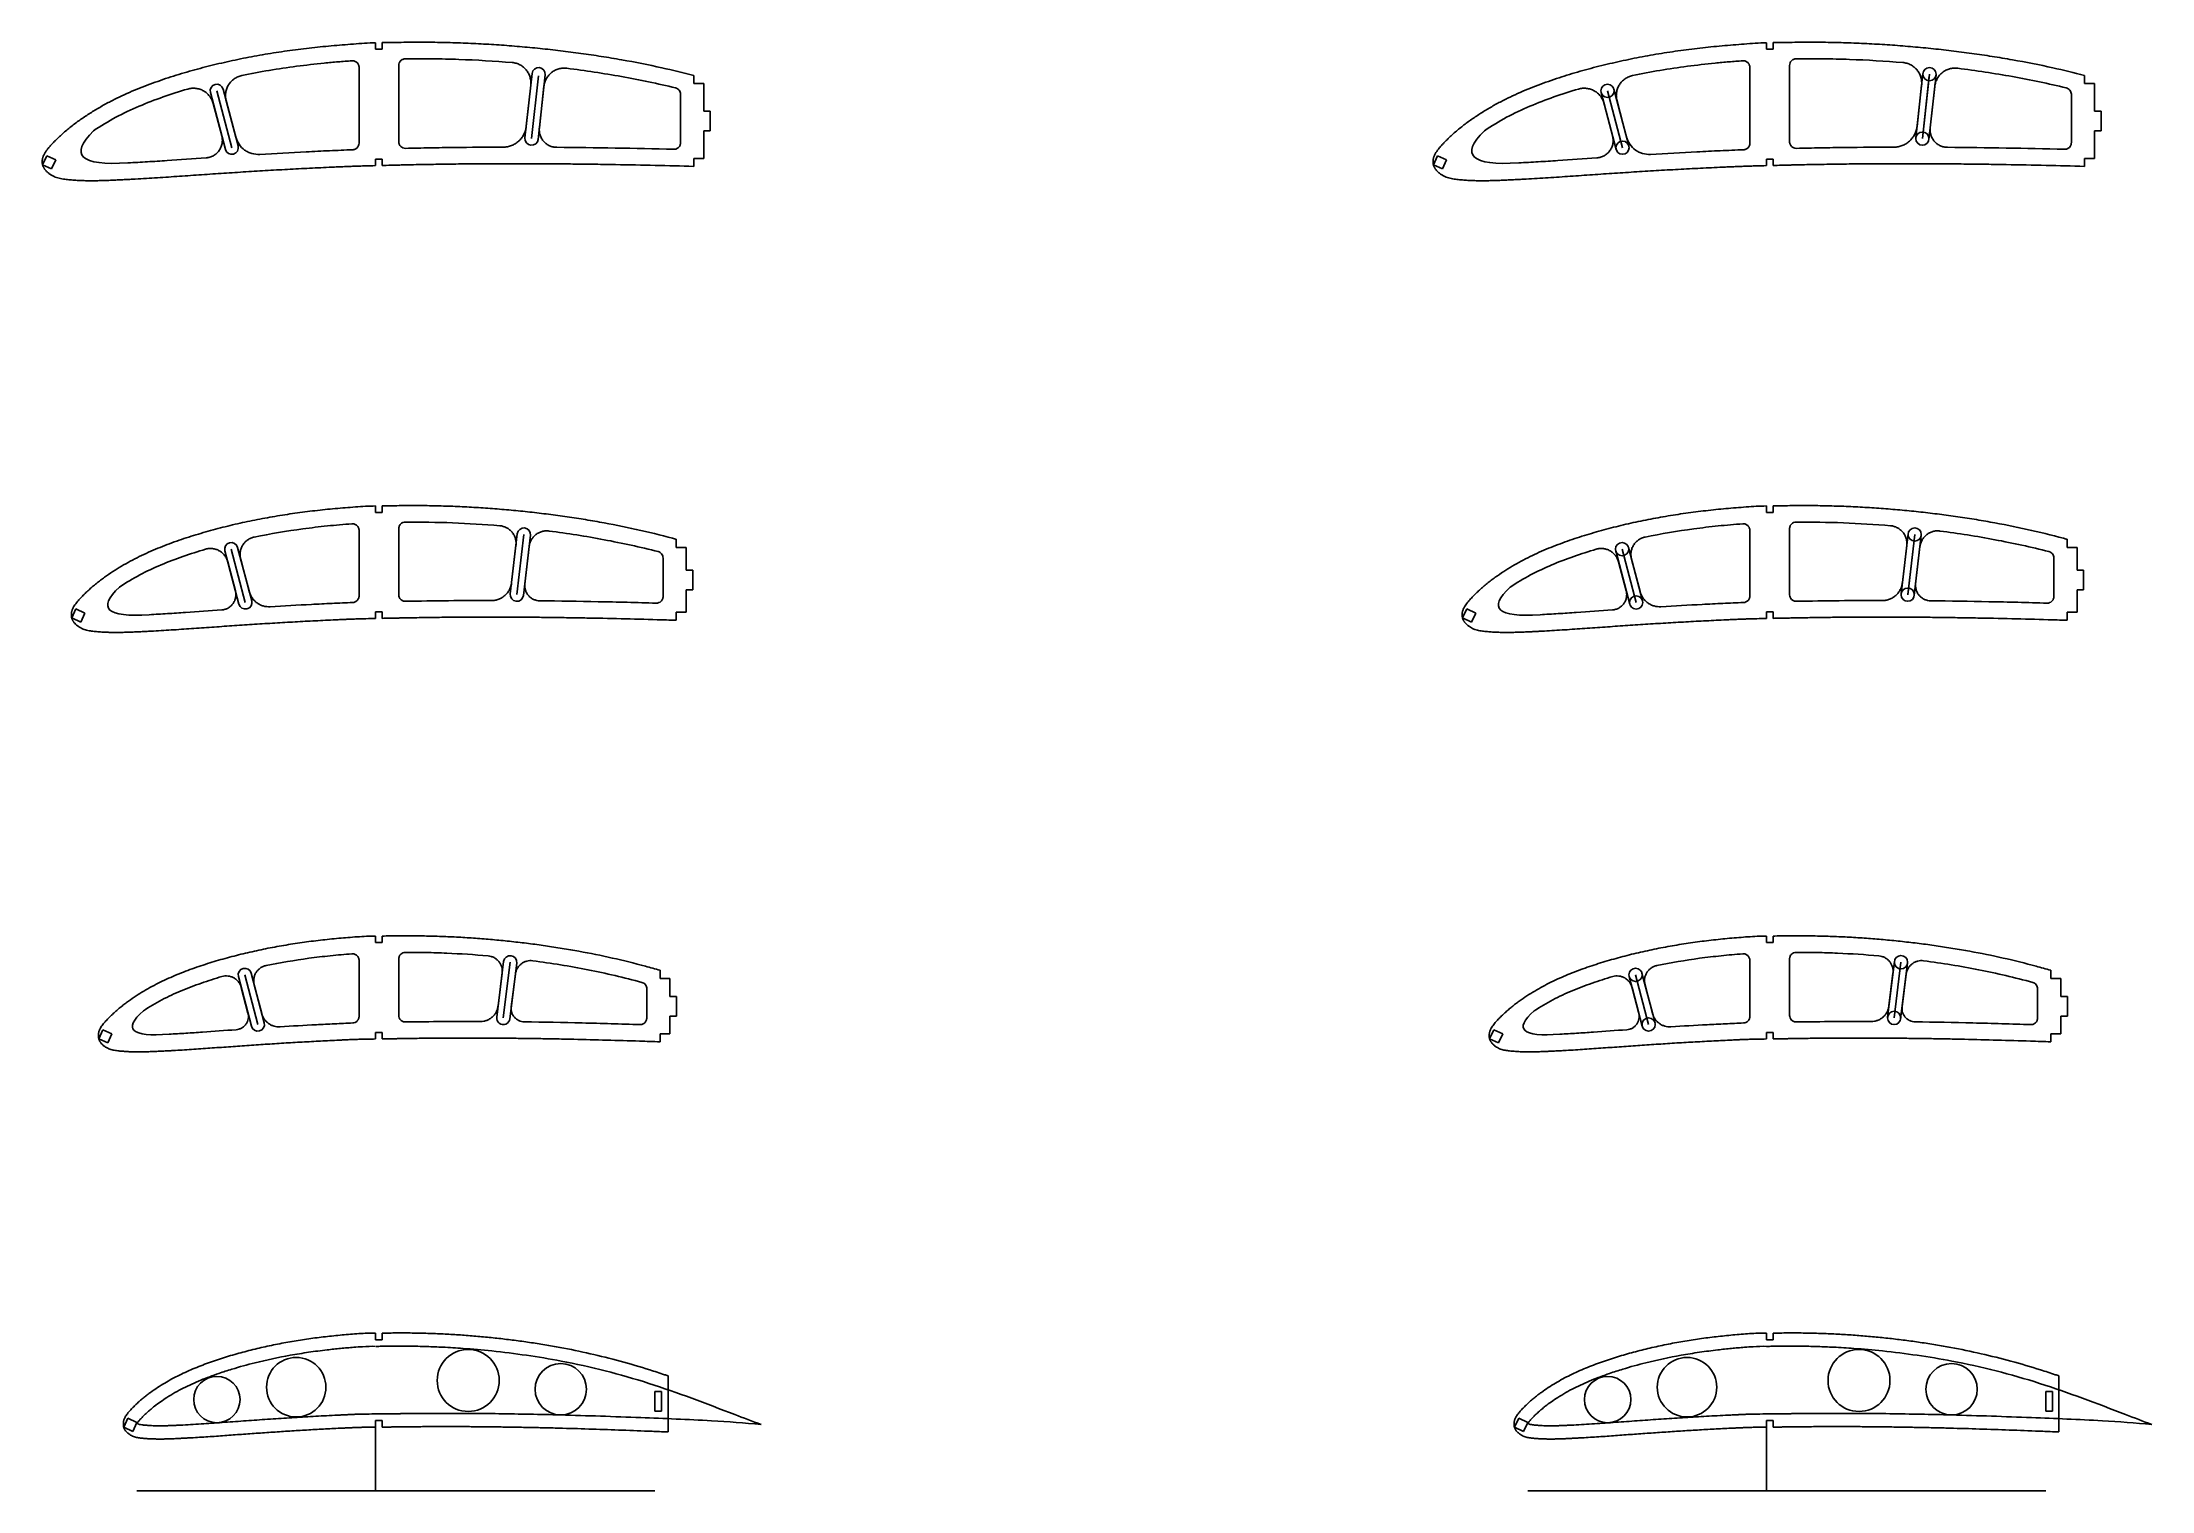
# Model space of a CAD drawing. Header units: millimetres. Extents: x -11497 to 404, y -3854 to 414.
# Drawn here: x -9123 to -8486, y -3043 to -2605 of the extents above; entities that cross this region are included whole.
import ezdxf

# ---------------------------------------------------------------- set-up
doc = ezdxf.new("R2010")
doc.units = ezdxf.units.MM
doc.linetypes.add('CENTER2', pattern=[28.575, 19.05, -3.175, 3.175, -3.175])
doc.layers.add('11', color=80, linetype='Continuous')
doc.layers.add('7', color=1, linetype='Continuous')

# ---------------------------------------------------------------- blocks, each defined once
blk = doc.blocks.new('*U59')
at = {"layer": '7', "color": 0, "linetype": 'CENTER2', "transparency": 16777216}
blk.add_line((1.97, -7.5), (-1.97, 7.5), dxfattribs=at)
blk = doc.blocks.new('*U60')
at = {"layer": '7', "color": 0, "linetype": 'CENTER2', "transparency": 16777216}
blk.add_line((-1.04, -8.42), (1.04, 8.42), dxfattribs=at)
blk = doc.blocks.new('*U73')
at = {"layer": '7', "color": 0, "linetype": 'CENTER2', "transparency": 16777216}
blk.add_line((1.97, -7.5), (-1.97, 7.5), dxfattribs=at)
blk = doc.blocks.new('*U63')
at = {"layer": '7', "color": 0, "linetype": 'CENTER2', "transparency": 16777216}
blk.add_line((-1.04, -8.42), (1.04, 8.42), dxfattribs=at)
blk = doc.blocks.new('*U57')
at = {"layer": '7', "color": 0, "linetype": 'CENTER2', "transparency": 16777216}
blk.add_line((2.12, -8.05), (-2.12, 8.05), dxfattribs=at)
blk = doc.blocks.new('*U58')
at = {"layer": '7', "color": 0, "linetype": 'CENTER2', "transparency": 16777216}
blk.add_line((-1.06, -9.08), (1.06, 9.08), dxfattribs=at)
blk = doc.blocks.new('*U71')
at = {"layer": '7', "color": 0, "linetype": 'CENTER2', "transparency": 16777216}
blk.add_line((2.12, -8.05), (-2.12, 8.05), dxfattribs=at)
blk = doc.blocks.new('*U72')
at = {"layer": '7', "color": 0, "linetype": 'CENTER2', "transparency": 16777216}
blk.add_line((-1.06, -9.08), (1.06, 9.08), dxfattribs=at)
blk = doc.blocks.new('*U55')
at = {"layer": '7', "color": 0, "linetype": 'CENTER2', "transparency": 16777216}
blk.add_line((2.26, -8.58), (-2.26, 8.58), dxfattribs=at)
blk = doc.blocks.new('*U56')
at = {"layer": '7', "color": 0, "linetype": 'CENTER2', "transparency": 16777216}
blk.add_line((-1.07, -9.74), (1.07, 9.74), dxfattribs=at)
blk = doc.blocks.new('*U69')
at = {"layer": '7', "color": 0, "linetype": 'CENTER2', "transparency": 16777216}
blk.add_line((2.26, -8.58), (-2.26, 8.58), dxfattribs=at)
blk = doc.blocks.new('*U70')
at = {"layer": '7', "color": 0, "linetype": 'CENTER2', "transparency": 16777216}
blk.add_line((-1.07, -9.74), (1.07, 9.74), dxfattribs=at)

msp = doc.modelspace()

# ---------------------------------------------------------------- linework, layer by layer
for p, q in [((-9022.6375, -2607.1711), (-9022.6375, -2605.1847)), ((-9020.6375, -2607.1711), (-9022.6375, -2607.1711)), ((-9020.6375, -2605.1711), (-9020.6375, -2607.1711)), ((-8602.1145, -2607.1711), (-8602.1145, -2605.1847)), ((-8600.1145, -2607.1711), (-8602.1145, -2607.1711)), ((-8600.1145, -2605.1711), (-8600.1145, -2607.1711)), ((-8926.4285, -2615.0502), (-8926.4285, -2617.5502)), ((-8505.9054, -2615.0502), (-8505.9054, -2617.5502)), ((-8926.4285, -2617.5502), (-8923.4285, -2617.5502)), ((-8923.4285, -2617.5502), (-8923.4285, -2625.8296)), ((-8505.9054, -2617.5502), (-8502.9054, -2617.5502)), ((-8502.9054, -2617.5502), (-8502.9054, -2625.8296)), ((-8923.4285, -2625.8296), (-8921.4285, -2625.8296)), ((-8921.4285, -2625.8296), (-8921.4285, -2631.8296)), ((-8502.9054, -2625.8296), (-8500.9054, -2625.8296)), ((-8500.9054, -2625.8296), (-8500.9054, -2631.8296)), ((-8921.4285, -2631.8296), (-8923.4285, -2631.8296)), ((-8923.4285, -2631.8296), (-8923.4285, -2640.1403)), ((-8500.9054, -2631.8296), (-8502.9054, -2631.8296)), ((-8502.9054, -2631.8296), (-8502.9054, -2640.1403)), ((-9022.6375, -2642.3354), (-9022.6375, -2640.3354)), ((-9022.6375, -2640.3354), (-9020.6375, -2640.3354)), ((-9020.6375, -2640.3354), (-9020.6375, -2642.2895)), ((-8923.4285, -2640.1403), (-8926.4285, -2640.1403)), ((-8926.4285, -2640.1403), (-8926.4285, -2642.5566)), ((-8602.1145, -2642.3354), (-8602.1145, -2640.3354)), ((-8602.1145, -2640.3354), (-8600.1145, -2640.3354)), ((-8600.1145, -2640.3354), (-8600.1145, -2642.2895)), ((-8502.9054, -2640.1403), (-8505.9054, -2640.1403)), ((-8505.9054, -2640.1403), (-8505.9054, -2642.5566)), ((-9022.6375, -2747.1691), (-9022.6375, -2745.1847)), ((-9020.6375, -2747.1691), (-9022.6375, -2747.1691)), ((-9020.6375, -2745.1691), (-9020.6375, -2747.1691)), ((-8602.1145, -2747.1691), (-8602.1145, -2745.1847)), ((-8600.1145, -2747.1691), (-8602.1145, -2747.1691)), ((-8600.1145, -2745.1691), (-8600.1145, -2747.1691)), ((-8931.7217, -2755.2623), (-8931.7217, -2757.7623)), ((-8511.1987, -2755.2623), (-8511.1987, -2757.7623)), ((-8931.7217, -2757.7623), (-8928.7217, -2757.7623)), ((-8928.7217, -2757.7623), (-8928.7217, -2764.5906)), ((-8511.1987, -2757.7623), (-8508.1987, -2757.7623)), ((-8508.1987, -2757.7623), (-8508.1987, -2764.5906)), ((-8928.7217, -2764.5906), (-8926.7217, -2764.5906)), ((-8926.7217, -2764.5906), (-8926.7217, -2770.5906)), ((-8508.1987, -2764.5906), (-8506.1987, -2764.5906)), ((-8506.1987, -2764.5906), (-8506.1987, -2770.5906)), ((-8926.7217, -2770.5906), (-8928.7217, -2770.5906)), ((-8928.7217, -2770.5906), (-8928.7217, -2777.3333)), ((-8506.1987, -2770.5906), (-8508.1987, -2770.5906)), ((-8508.1987, -2770.5906), (-8508.1987, -2777.3333)), ((-9022.6375, -2779.1988), (-9022.6375, -2777.1988)), ((-9022.6375, -2777.1988), (-9020.6375, -2777.1988)), ((-9020.6375, -2777.1988), (-9020.6375, -2779.1582)), ((-8928.7217, -2777.3333), (-8931.7217, -2777.3333)), ((-8931.7217, -2777.3333), (-8931.7217, -2779.7391)), ((-8602.1145, -2779.1988), (-8602.1145, -2777.1988)), ((-8602.1145, -2777.1988), (-8600.1145, -2777.1988)), ((-8600.1145, -2777.1988), (-8600.1145, -2779.1582)), ((-8508.1987, -2777.3333), (-8511.1987, -2777.3333)), ((-8511.1987, -2777.3333), (-8511.1987, -2779.7391)), ((-9022.6375, -2877.1677), (-9022.6375, -2875.1847)), ((-9020.6375, -2875.1677), (-9020.6375, -2877.1677)), ((-8602.1145, -2877.1677), (-8602.1145, -2875.1847)), ((-8600.1145, -2875.1677), (-8600.1145, -2877.1677)), ((-9020.6375, -2877.1677), (-9022.6375, -2877.1677)), ((-8600.1145, -2877.1677), (-8602.1145, -2877.1677)), ((-8936.6369, -2885.5263), (-8936.6369, -2888.0263)), ((-8936.6369, -2888.0263), (-8933.6369, -2888.0263)), ((-8933.6369, -2888.0263), (-8933.6369, -2893.4102)), ((-8516.1138, -2885.5263), (-8516.1138, -2888.0263)), ((-8516.1138, -2888.0263), (-8513.1138, -2888.0263)), ((-8513.1138, -2888.0263), (-8513.1138, -2893.4102)), ((-8933.6369, -2893.4102), (-8931.6369, -2893.4102)), ((-8931.6369, -2893.4102), (-8931.6369, -2899.4102)), ((-8513.1138, -2893.4102), (-8511.1138, -2893.4102)), ((-8511.1138, -2893.4102), (-8511.1138, -2899.4102)), ((-8931.6369, -2899.4102), (-8933.6369, -2899.4102)), ((-8933.6369, -2899.4102), (-8933.6369, -2904.7502)), ((-8511.1138, -2899.4102), (-8513.1138, -2899.4102)), ((-8513.1138, -2899.4102), (-8513.1138, -2904.7502)), ((-9022.6375, -2906.2864), (-9022.6375, -2904.2864)), ((-9022.6375, -2904.2864), (-9020.6375, -2904.2864)), ((-9020.6375, -2904.2864), (-9020.6375, -2906.2524)), ((-8933.6369, -2904.7502), (-8936.6369, -2904.7502)), ((-8936.6369, -2904.7502), (-8936.6369, -2907.1447)), ((-8602.1145, -2906.2864), (-8602.1145, -2904.2864)), ((-8602.1145, -2904.2864), (-8600.1145, -2904.2864)), ((-8600.1145, -2904.2864), (-8600.1145, -2906.2524)), ((-8513.1138, -2904.7502), (-8516.1138, -2904.7502)), ((-8516.1138, -2904.7502), (-8516.1138, -2907.1447)), ((-9022.6375, -2997.1668), (-9022.6375, -2995.1847)), ((-9020.6375, -2997.1668), (-9022.6375, -2997.1668)), ((-9020.6375, -2995.1668), (-9020.6375, -2997.1668)), ((-8602.1145, -2997.1668), (-8602.1145, -2995.1847)), ((-8600.1145, -2997.1668), (-8602.1145, -2997.1668)), ((-8600.1145, -2995.1668), (-8600.1145, -2997.1668)), ((-8934.1797, -3008.1192), (-8934.1797, -3025.0538)), ((-8513.6567, -3008.1192), (-8513.6567, -3025.0538)), ((-8938.1797, -3012.792), (-8938.1797, -3018.792)), ((-8936.1797, -3012.792), (-8938.1797, -3012.792)), ((-8936.1797, -3018.792), (-8936.1797, -3012.792)), ((-8517.6567, -3012.792), (-8517.6567, -3018.792)), ((-8515.6567, -3012.792), (-8517.6567, -3012.792)), ((-8515.6567, -3018.792), (-8515.6567, -3012.792)), ((-9022.6375, -3023.5982), (-9022.6375, -3021.5982)), ((-9022.6375, -3021.5982), (-9020.6375, -3021.5982)), ((-9020.6375, -3021.5982), (-9020.6375, -3023.5724)), ((-8938.1797, -3018.792), (-8936.1797, -3018.792)), ((-8602.1145, -3023.5982), (-8602.1145, -3021.5982)), ((-8602.1145, -3021.5982), (-8600.1145, -3021.5982)), ((-8600.1145, -3021.5982), (-8600.1145, -3023.5724)), ((-8517.6567, -3018.792), (-8515.6567, -3018.792))]:
    msp.add_line(p, q)
at = {"color": 7, "linetype": 'Continuous', "lineweight": 25}
for p, q in [((-9027.6375, -2635.5334), (-9027.6375, -2612.6367)), ((-9015.6375, -2612.0653), (-9015.6375, -2635.1094)), ((-8607.1145, -2635.5334), (-8607.1145, -2612.6367)), ((-8595.1145, -2612.0653), (-8595.1145, -2635.1094)), ((-8975.7158, -2618.0019), (-8977.0847, -2630.473)), ((-8973.1075, -2630.9289), (-8971.7254, -2618.3472)), ((-8930.4285, -2635.3962), (-8930.4285, -2620.7801)), ((-8555.1927, -2618.0019), (-8556.5617, -2630.473)), ((-8552.5845, -2630.9289), (-8551.2024, -2618.3472)), ((-8509.9054, -2635.3962), (-8509.9054, -2620.7801)), ((-9071.7316, -2623.534), (-9069.1409, -2633.3532)), ((-9064.9125, -2633.7008), (-9067.8089, -2622.7224)), ((-8651.2085, -2623.534), (-8648.6179, -2633.3532)), ((-8644.3895, -2633.7008), (-8647.2858, -2622.7224)), ((-9107.9095, -2631.7696), (-9107.9097, -2631.7694)), ((-8687.3865, -2631.7696), (-8687.3867, -2631.7694)), ((-9122.0576, -2639.3449), (-9123.3254, -2642.0639)), ((-9119.3386, -2640.6128), (-9122.0576, -2639.3449)), ((-9119.3386, -2640.6128), (-9120.6065, -2643.3317)), ((-8701.5345, -2639.3449), (-8702.8024, -2642.0639)), ((-8698.8156, -2640.6128), (-8701.5345, -2639.3449)), ((-8698.8156, -2640.6128), (-8700.0834, -2643.3317)), ((-9123.3254, -2642.0639), (-9120.6065, -2643.3317)), ((-9097.5177, -2641.5106), (-9097.5146, -2641.5104)), ((-8702.8024, -2642.0639), (-8700.0834, -2643.3317)), ((-8676.9947, -2641.5106), (-8676.9915, -2641.5104)), ((-9027.6375, -2752.5861), (-9027.6375, -2772.3756)), ((-9015.6375, -2772.014), (-9015.6375, -2752.0802)), ((-8607.1145, -2752.5861), (-8607.1145, -2772.3756)), ((-8595.1145, -2772.014), (-8595.1145, -2752.0802)), ((-9063.4262, -2761.223), (-9060.8256, -2771.092)), ((-8981.5016, -2768.3453), (-8980.2, -2757.1511)), ((-8976.2053, -2757.4716), (-8977.5133, -2768.7108)), ((-8935.7217, -2760.9271), (-8935.7217, -2772.5563)), ((-8642.9031, -2761.223), (-8640.3025, -2771.092)), ((-8560.9786, -2768.3453), (-8559.677, -2757.1511)), ((-8555.6823, -2757.4716), (-8556.9903, -2768.7108)), ((-8515.1987, -2760.9271), (-8515.1987, -2772.5563)), ((-9065.0285, -2770.8396), (-9067.3454, -2762.0475)), ((-8644.5054, -2770.8396), (-8646.8224, -2762.0475)), ((-9100.0994, -2769.7133), (-9100.0992, -2769.7135)), ((-8679.5763, -2769.7133), (-8679.5762, -2769.7135)), ((-9113.2543, -2776.3122), (-9114.5222, -2779.0311)), ((-9114.5222, -2779.0311), (-9111.8032, -2780.299)), ((-9110.5354, -2777.5801), (-9113.2543, -2776.3122)), ((-9111.8032, -2780.299), (-9110.5354, -2777.5801)), ((-8692.7313, -2776.3122), (-8693.9991, -2779.0311)), ((-8693.9991, -2779.0311), (-8691.2802, -2780.299)), ((-8690.0123, -2777.5801), (-8692.7313, -2776.3122)), ((-8691.2802, -2780.299), (-8690.0123, -2777.5801)), ((-9027.6375, -2882.5402), (-9027.6375, -2899.4442)), ((-9015.6375, -2899.1448), (-9015.6375, -2882.1016)), ((-8607.1145, -2882.5402), (-8607.1145, -2899.4442)), ((-8595.1145, -2899.1448), (-8595.1145, -2882.1016)), ((-8985.594, -2896.3099), (-8984.3702, -2886.4148)), ((-8980.3726, -2886.7165), (-8981.596, -2896.6002)), ((-8565.071, -2896.3099), (-8563.8472, -2886.4148)), ((-8559.8495, -2886.7165), (-8561.0729, -2896.6002)), ((-9061.2245, -2898.4491), (-9063.2581, -2890.7219)), ((-9059.3418, -2889.8867), (-9057.0437, -2898.619)), ((-8940.6369, -2891.1195), (-8940.6369, -2899.9378)), ((-8640.7014, -2898.4491), (-8642.7351, -2890.7219)), ((-8638.8187, -2889.8867), (-8636.5207, -2898.619)), ((-8520.1138, -2891.1195), (-8520.1138, -2899.9378)), ((-9092.8469, -2897.8041), (-9092.8467, -2897.8043)), ((-8672.3238, -2897.8041), (-8672.3236, -2897.8043)), ((-9105.0799, -2903.4961), (-9106.3477, -2906.215)), ((-9106.3477, -2906.215), (-9103.6288, -2907.4829)), ((-9102.3609, -2904.764), (-9105.0799, -2903.4961)), ((-9103.6288, -2907.4829), (-9102.3609, -2904.764)), ((-8684.5568, -2903.4961), (-8685.8247, -2906.215)), ((-8685.8247, -2906.215), (-8683.1058, -2907.4829)), ((-8681.8379, -2904.764), (-8684.5568, -2903.4961)), ((-8683.1058, -2907.4829), (-8681.8379, -2904.764)), ((-9097.5342, -3020.8966), (-9098.8021, -3023.6155)), ((-9094.8153, -3022.1645), (-9097.5342, -3020.8966)), ((-9096.0832, -3024.8834), (-9094.8153, -3022.1645)), ((-8677.0112, -3020.8966), (-8678.2791, -3023.6155)), ((-8674.2923, -3022.1645), (-8677.0112, -3020.8966)), ((-8675.5601, -3024.8834), (-8674.2923, -3022.1645)), ((-9098.8021, -3023.6155), (-9096.0832, -3024.8834)), ((-8678.2791, -3023.6155), (-8675.5601, -3024.8834))]:
    msp.add_line(p, q, dxfattribs=at)
for centre, radius in [((-9046.6375, -3011.5359), 8.9823), ((-8994.6375, -3009.4967), 9.3645), ((-8626.1145, -3011.5359), 8.9823), ((-8574.1145, -3009.4967), 9.3645), ((-9070.6375, -3015.2757), 7.0081), ((-8966.6375, -3012.1392), 7.7749), ((-8650.1145, -3015.2757), 7.0081), ((-8546.1145, -3012.1392), 7.7749)]:
    msp.add_circle(centre, radius)
for points, knots in [([(-9022.6375, -2605.1847), (-9023.7561, -2605.2311), (-9025.9933, -2605.3536), (-9029.3462, -2605.5926), (-9032.6971, -2605.8492), (-9036.046, -2606.1216), (-9039.3896, -2606.4466), (-9042.7288, -2606.807), (-9046.0626, -2607.2096), (-9050.4992, -2607.8054), (-9056.0282, -2608.6594), (-9061.5285, -2609.6724), (-9065.9082, -2610.5805), (-9069.1815, -2611.3126), (-9072.4425, -2612.0961), (-9075.69, -2612.932), (-9078.923, -2613.8206), (-9082.1399, -2614.765), (-9085.3371, -2615.773), (-9088.5122, -2616.8476), (-9091.6615, -2617.9949), (-9094.7807, -2619.2209), (-9097.8644, -2620.5336), (-9100.9011, -2621.9512), (-9103.882, -2623.4826), (-9106.7998, -2625.1309), (-9109.6481, -2626.896), (-9111.9576, -2628.4659), (-9113.757, -2629.7893), (-9115.0789, -2630.8181), (-9116.3705, -2631.8851), (-9117.6244, -2632.9959), (-9118.6404, -2633.9533), (-9119.435, -2634.7378), (-9120.0247, -2635.3325), (-9120.605, -2635.9364), (-9121.1677, -2636.5567), (-9121.707, -2637.1978), (-9122.2116, -2637.8664), (-9122.5936, -2638.451), (-9122.862, -2638.9407), (-9123.0434, -2639.318), (-9123.1712, -2639.6427), (-9123.2576, -2639.9079), (-9123.3147, -2640.1091), (-9123.3612, -2640.3131), (-9123.407, -2640.5877), (-9123.4474, -2640.935), (-9123.4431, -2641.2845), (-9123.422, -2641.5628), (-9123.3962, -2641.7701), (-9123.3608, -2641.976), (-9123.3135, -2642.1788), (-9123.2534, -2642.3783), (-9123.1678, -2642.5679), (-9123.0741, -2642.754), (-9122.9831, -2642.9422), (-9122.8821, -2643.1254), (-9122.7686, -2643.301), (-9122.6455, -2643.47), (-9122.4712, -2643.6873), (-9122.1499, -2644.0551), (-9121.742, -2644.4372), (-9121.3027, -2644.7818), (-9120.8475, -2645.1049), (-9120.2463, -2645.4604), (-9119.2302, -2645.9271), (-9117.8802, -2646.3025), (-9116.2187, -2646.5248), (-9114.5508, -2646.6792), (-9112.8795, -2646.7946), (-9111.2057, -2646.8647), (-9109.5309, -2646.9026), (-9107.8556, -2646.905), (-9106.1805, -2646.8807), (-9104.5059, -2646.8323), (-9102.8317, -2646.7687), (-9101.158, -2646.6945), (-9099.4844, -2646.6157), (-9097.811, -2646.5336), (-9095.5798, -2646.4193), (-9092.7913, -2646.266), (-9089.446, -2646.0616), (-9086.1014, -2645.8421), (-9082.7571, -2645.6128), (-9079.4128, -2645.3793), (-9076.0681, -2645.146), (-9072.7227, -2644.9166), (-9069.3767, -2644.691), (-9066.0298, -2644.4705), (-9062.6821, -2644.2566), (-9059.3335, -2644.0489), (-9054.8675, -2643.7805), (-9050.3994, -2643.5281), (-9045.9294, -2643.2897), (-9042.5758, -2643.1194), (-9039.2212, -2642.9565), (-9036.4249, -2642.8266), (-9034.1871, -2642.7297), (-9032.5087, -2642.6567), (-9030.83, -2642.5844), (-9029.1507, -2642.5208), (-9027.4711, -2642.4663), (-9025.3002, -2642.403), (-9023.6889, -2642.3601), (-9022.6375, -2642.3354)], [0, 0, 0, 0, 0.008250743, 0.016501486, 0.024752229, 0.033002972, 0.041253715, 0.049504458, 0.057755201, 0.066005944, 0.08250743, 0.099008916, 0.107259659, 0.115510402, 0.123761145, 0.132011888, 0.140262631, 0.148513373, 0.156764116, 0.165014859, 0.173265602, 0.181516345, 0.189767088, 0.198017831, 0.206268574, 0.214519317, 0.22277006, 0.231020803, 0.235146175, 0.239271546, 0.243396918, 0.247522289, 0.251647661, 0.253710346, 0.255773032, 0.257835718, 0.259898404, 0.261961089, 0.264023775, 0.266086461, 0.267117804, 0.268149147, 0.269180489, 0.269696161, 0.270211832, 0.270727504, 0.271243175, 0.272274518, 0.273305861, 0.273821532, 0.274337204, 0.274852875, 0.275368547, 0.275884218, 0.27639989, 0.276915561, 0.277431232, 0.277946904, 0.278462575, 0.278978247, 0.279493918, 0.280525261, 0.282587947, 0.28361929, 0.284650632, 0.286713318, 0.288776004, 0.292901375, 0.297026747, 0.301152118, 0.30527749, 0.309402861, 0.313528233, 0.317653604, 0.321778976, 0.325904347, 0.330029719, 0.33415509, 0.338280462, 0.342405833, 0.346531205, 0.354781948, 0.363032691, 0.371283434, 0.379534177, 0.38778492, 0.396035663, 0.404286406, 0.412537149, 0.420787892, 0.429038634, 0.437289377, 0.44554012, 0.462041606, 0.470292349, 0.478543092, 0.486793835, 0.495044578, 0.49916995, 0.503295321, 0.507420693, 0.511546064, 0.515671436, 0.519796807, 0.527538551, 0.527538551, 0.527538551, 0.527538551]), ([(-8926.4285, -2615.0502), (-8929.6212, -2614.2379), (-8936.8647, -2612.5183), (-8946.2044, -2610.6712), (-8954.3909, -2609.307), (-8960.5492, -2608.4015), (-8966.7223, -2607.6051), (-8972.9086, -2606.9162), (-8979.1052, -2606.3294), (-8985.3112, -2605.8505), (-8990.4888, -2605.5384), (-8994.6338, -2605.3451), (-8998.7804, -2605.1872), (-9002.9286, -2605.0851), (-9007.078, -2605.0376), (-9010.1901, -2605.0341), (-9013.3021, -2605.0541), (-9016.4137, -2605.1112), (-9018.8588, -2605.1514), (-9020.2668, -2605.1674), (-9020.6375, -2605.1711)], [0.512879647, 0.512879647, 0.512879647, 0.512879647, 0.5625, 0.625, 0.65625, 0.6875, 0.71875, 0.75, 0.78125, 0.8125, 0.84375, 0.859375, 0.875, 0.90625, 0.921875, 0.9375, 0.953125, 0.96875, 0.984375, 0.989958729, 0.989958729, 0.989958729, 0.989958729]), ([(-8602.1145, -2605.1847), (-8603.2331, -2605.2311), (-8605.4703, -2605.3536), (-8608.8232, -2605.5926), (-8612.1741, -2605.8492), (-8615.523, -2606.1216), (-8618.8666, -2606.4466), (-8622.2058, -2606.807), (-8625.5395, -2607.2096), (-8629.9762, -2607.8054), (-8635.5051, -2608.6594), (-8641.0054, -2609.6724), (-8645.3851, -2610.5805), (-8648.6585, -2611.3126), (-8651.9194, -2612.0961), (-8655.1669, -2612.932), (-8658.4, -2613.8206), (-8661.6169, -2614.765), (-8664.8141, -2615.773), (-8667.9891, -2616.8476), (-8671.1385, -2617.9949), (-8674.2576, -2619.2209), (-8677.3414, -2620.5336), (-8680.3781, -2621.9512), (-8683.359, -2623.4826), (-8686.2767, -2625.1309), (-8689.1251, -2626.896), (-8691.4346, -2628.4659), (-8693.2339, -2629.7893), (-8694.5559, -2630.8181), (-8695.8474, -2631.8851), (-8697.1014, -2632.9959), (-8698.1174, -2633.9533), (-8698.9119, -2634.7378), (-8699.5017, -2635.3325), (-8700.082, -2635.9364), (-8700.6447, -2636.5567), (-8701.184, -2637.1978), (-8701.6885, -2637.8664), (-8702.0706, -2638.451), (-8702.3389, -2638.9407), (-8702.5204, -2639.318), (-8702.6481, -2639.6427), (-8702.7346, -2639.9079), (-8702.7916, -2640.1091), (-8702.8381, -2640.3131), (-8702.884, -2640.5877), (-8702.9243, -2640.935), (-8702.92, -2641.2845), (-8702.899, -2641.5628), (-8702.8732, -2641.7701), (-8702.8378, -2641.976), (-8702.7905, -2642.1788), (-8702.7304, -2642.3783), (-8702.6448, -2642.5679), (-8702.551, -2642.754), (-8702.46, -2642.9422), (-8702.359, -2643.1254), (-8702.2456, -2643.301), (-8702.1225, -2643.47), (-8701.9481, -2643.6873), (-8701.6268, -2644.0551), (-8701.2189, -2644.4372), (-8700.7797, -2644.7818), (-8700.3245, -2645.1049), (-8699.7233, -2645.4604), (-8698.7071, -2645.9271), (-8697.3572, -2646.3025), (-8695.6957, -2646.5248), (-8694.0277, -2646.6792), (-8692.3564, -2646.7946), (-8690.6826, -2646.8647), (-8689.0078, -2646.9026), (-8687.3325, -2646.905), (-8685.6574, -2646.8807), (-8683.9828, -2646.8323), (-8682.3087, -2646.7687), (-8680.635, -2646.6945), (-8678.9614, -2646.6157), (-8677.2879, -2646.5336), (-8675.0568, -2646.4193), (-8672.2683, -2646.266), (-8668.923, -2646.0616), (-8665.5784, -2645.8421), (-8662.2341, -2645.6128), (-8658.8898, -2645.3793), (-8655.5451, -2645.146), (-8652.1997, -2644.9166), (-8648.8536, -2644.691), (-8645.5068, -2644.4705), (-8642.1591, -2644.2566), (-8638.8105, -2644.0489), (-8634.3444, -2643.7805), (-8629.8764, -2643.5281), (-8625.4064, -2643.2897), (-8622.0528, -2643.1194), (-8618.6982, -2642.9565), (-8615.9018, -2642.8266), (-8613.6641, -2642.7297), (-8611.9856, -2642.6567), (-8610.3069, -2642.5844), (-8608.6277, -2642.5208), (-8606.948, -2642.4663), (-8604.7772, -2642.403), (-8603.1659, -2642.3601), (-8602.1145, -2642.3354)], [0, 0, 0, 0, 0.008250743, 0.016501486, 0.024752229, 0.033002972, 0.041253715, 0.049504458, 0.057755201, 0.066005944, 0.08250743, 0.099008916, 0.107259659, 0.115510402, 0.123761145, 0.132011888, 0.140262631, 0.148513373, 0.156764116, 0.165014859, 0.173265602, 0.181516345, 0.189767088, 0.198017831, 0.206268574, 0.214519317, 0.22277006, 0.231020803, 0.235146175, 0.239271546, 0.243396918, 0.247522289, 0.251647661, 0.253710346, 0.255773032, 0.257835718, 0.259898404, 0.261961089, 0.264023775, 0.266086461, 0.267117804, 0.268149147, 0.269180489, 0.269696161, 0.270211832, 0.270727504, 0.271243175, 0.272274518, 0.273305861, 0.273821532, 0.274337204, 0.274852875, 0.275368547, 0.275884218, 0.27639989, 0.276915561, 0.277431232, 0.277946904, 0.278462575, 0.278978247, 0.279493918, 0.280525261, 0.282587947, 0.28361929, 0.284650632, 0.286713318, 0.288776004, 0.292901375, 0.297026747, 0.301152118, 0.30527749, 0.309402861, 0.313528233, 0.317653604, 0.321778976, 0.325904347, 0.330029719, 0.33415509, 0.338280462, 0.342405833, 0.346531205, 0.354781948, 0.363032691, 0.371283434, 0.379534177, 0.38778492, 0.396035663, 0.404286406, 0.412537149, 0.420787892, 0.429038634, 0.437289377, 0.44554012, 0.462041606, 0.470292349, 0.478543092, 0.486793835, 0.495044578, 0.49916995, 0.503295321, 0.507420693, 0.511546064, 0.515671436, 0.519796807, 0.527538551, 0.527538551, 0.527538551, 0.527538551]), ([(-8505.9054, -2615.0502), (-8509.0981, -2614.2379), (-8516.3417, -2612.5183), (-8525.6813, -2610.6712), (-8533.8678, -2609.307), (-8540.0262, -2608.4015), (-8546.1993, -2607.6051), (-8552.3856, -2606.9162), (-8558.5822, -2606.3294), (-8564.7882, -2605.8505), (-8569.9658, -2605.5384), (-8574.1108, -2605.3451), (-8578.2573, -2605.1872), (-8582.4056, -2605.0851), (-8586.5549, -2605.0376), (-8589.667, -2605.0341), (-8592.7791, -2605.0541), (-8595.8907, -2605.1112), (-8598.3358, -2605.1514), (-8599.7438, -2605.1674), (-8600.1145, -2605.1711)], [0.512879647, 0.512879647, 0.512879647, 0.512879647, 0.5625, 0.625, 0.65625, 0.6875, 0.71875, 0.75, 0.78125, 0.8125, 0.84375, 0.859375, 0.875, 0.90625, 0.921875, 0.9375, 0.953125, 0.96875, 0.984375, 0.989958729, 0.989958729, 0.989958729, 0.989958729]), ([(-9063.0884, -2615.1044), (-9063.5014, -2615.1897), (-9063.8984, -2615.3154), (-9064.4709, -2615.5619), (-9064.6579, -2615.6537), (-9065.024, -2615.8574), (-9065.2035, -2615.9697), (-9065.7178, -2616.3289), (-9066.0328, -2616.6002), (-9066.4637, -2617.0547), (-9066.601, -2617.2151), (-9066.8574, -2617.5478), (-9066.9762, -2617.7194), (-9067.3052, -2618.2498), (-9067.4882, -2618.6238), (-9067.779, -2619.4144), (-9067.8823, -2619.8193), (-9067.9751, -2620.4361), (-9067.9958, -2620.6436), (-9068.0159, -2621.0623), (-9068.0152, -2621.2739), (-9067.9812, -2621.9015), (-9067.9164, -2622.3147), (-9067.8089, -2622.7224)], [0, 0, 0, 0, 0.125, 0.125, 0.1875, 0.1875, 0.25, 0.25, 0.375, 0.375, 0.4375, 0.4375, 0.5, 0.5, 0.625, 0.625, 0.75, 0.75, 0.8125, 0.8125, 0.875, 0.875, 1, 1, 1, 1]), ([(-9029.7875, -2610.6423), (-9031.1859, -2610.7475), (-9032.5838, -2610.8559), (-9035.3777, -2611.0872), (-9036.7731, -2611.2147), (-9040.9544, -2611.6334), (-9043.7367, -2611.951), (-9052.0641, -2613.0503), (-9057.5909, -2613.9684), (-9063.0884, -2615.1044)], [0, 0, 0, 0, 0.125, 0.125, 0.25, 0.25, 0.5, 0.5, 1, 1, 1, 1]), ([(-9027.6375, -2612.6367), (-9027.6375, -2612.4983), (-9027.6517, -2612.3623), (-9027.7074, -2612.0949), (-9027.7497, -2611.9621), (-9027.8594, -2611.7109), (-9027.9265, -2611.5921), (-9028.0853, -2611.3681), (-9028.177, -2611.2636), (-9028.4771, -2610.985), (-9028.7181, -2610.8397), (-9029.1049, -2610.7041), (-9029.2406, -2610.6717), (-9029.5125, -2610.6359), (-9029.6495, -2610.6319), (-9029.7875, -2610.6423)], [0, 0, 0, 0, 0.125, 0.125, 0.25, 0.25, 0.375, 0.375, 0.5, 0.5, 0.75, 0.75, 0.875, 0.875, 1, 1, 1, 1]), ([(-9013.6653, -2610.0655), (-9013.7962, -2610.0673), (-9013.9247, -2610.0818), (-9014.1773, -2610.1352), (-9014.3026, -2610.1747), (-9014.5416, -2610.2766), (-9014.6548, -2610.3385), (-9014.8688, -2610.484), (-9014.9702, -2610.5684), (-9015.1519, -2610.7525), (-9015.2333, -2610.8527), (-9015.3769, -2611.0696), (-9015.4382, -2611.1854), (-9015.5854, -2611.5435), (-9015.6375, -2611.8036), (-9015.6375, -2612.0653)], [0, 0, 0, 0, 0.125, 0.125, 0.25, 0.25, 0.375, 0.375, 0.5, 0.5, 0.625, 0.625, 0.75, 0.75, 1, 1, 1, 1]), ([(-8981.3556, -2611.1773), (-8986.7323, -2610.7432), (-8992.113, -2610.4301), (-9000.1903, -2610.149), (-9002.8838, -2610.0867), (-9006.9256, -2610.0411), (-9008.2732, -2610.0352), (-9010.9689, -2610.0386), (-9012.3169, -2610.0468), (-9013.6653, -2610.0655)], [0, 0, 0, 0, 0.5, 0.5, 0.75, 0.75, 0.875, 0.875, 1, 1, 1, 1]), ([(-8975.7157, -2618.0019), (-8975.6704, -2617.5893), (-8975.6672, -2617.1794), (-8975.7225, -2616.5685), (-8975.7511, -2616.3655), (-8975.829, -2615.9608), (-8975.8786, -2615.7584), (-8976.0557, -2615.1664), (-8976.2115, -2614.788), (-8976.5979, -2614.0634), (-8976.8308, -2613.7159), (-8977.3526, -2613.084), (-8977.6433, -2612.7954), (-8978.1253, -2612.4048), (-8978.293, -2612.2823), (-8978.6366, -2612.0569), (-8978.9897, -2611.8496), (-8979.362, -2611.6781), (-8979.744, -2611.5248), (-8979.9408, -2611.4571), (-8980.5365, -2611.285), (-8980.9419, -2611.2107), (-8981.3557, -2611.1773)], [0, 0, 0, 0, 0.125, 0.125, 0.1875, 0.1875, 0.25, 0.25, 0.375, 0.375, 0.5, 0.5, 0.625, 0.625, 0.6875, 0.6875, 0.75, 0.8125, 0.8125, 0.875, 0.875, 1, 1, 1, 1]), ([(-8964.8049, -2612.8989), (-8965.2138, -2612.8468), (-8965.6208, -2612.836), (-8966.2286, -2612.8794), (-8966.4308, -2612.9038), (-8966.8341, -2612.973), (-8967.0361, -2613.0182), (-8967.6278, -2613.1817), (-8968.007, -2613.3283), (-8968.7349, -2613.6957), (-8969.0854, -2613.9189), (-8969.7255, -2614.4222), (-8970.0191, -2614.7037), (-8970.4186, -2615.1718), (-8970.5447, -2615.3355), (-8970.7776, -2615.6711), (-8970.8852, -2615.8438), (-8971.1816, -2616.3765), (-8971.3452, -2616.7535), (-8971.5952, -2617.5367), (-8971.6804, -2617.9374), (-8971.7254, -2618.3472)], [0, 0, 0, 0, 0.125, 0.125, 0.1875, 0.1875, 0.25, 0.25, 0.375, 0.375, 0.5, 0.5, 0.625, 0.625, 0.6875, 0.6875, 0.75, 0.75, 0.875, 0.875, 1, 1, 1, 1]), ([(-8931.9647, -2618.8349), (-8937.3572, -2617.5474), (-8942.7911, -2616.4129), (-8953.7401, -2614.4426), (-8959.2551, -2613.6066), (-8964.8049, -2612.8989)], [0, 0, 0, 0, 0.5, 0.5, 1, 1, 1, 1]), ([(-8642.5654, -2615.1044), (-8642.9784, -2615.1897), (-8643.3753, -2615.3154), (-8643.9479, -2615.5619), (-8644.1349, -2615.6537), (-8644.501, -2615.8574), (-8644.6805, -2615.9697), (-8645.1948, -2616.3289), (-8645.5098, -2616.6002), (-8645.9406, -2617.0547), (-8646.078, -2617.2151), (-8646.3344, -2617.5478), (-8646.4532, -2617.7194), (-8646.7822, -2618.2498), (-8646.9652, -2618.6238), (-8647.256, -2619.4144), (-8647.3592, -2619.8193), (-8647.4521, -2620.4361), (-8647.4727, -2620.6436), (-8647.4928, -2621.0623), (-8647.4922, -2621.2739), (-8647.4581, -2621.9015), (-8647.3934, -2622.3147), (-8647.2858, -2622.7224)], [0, 0, 0, 0, 0.125, 0.125, 0.1875, 0.1875, 0.25, 0.25, 0.375, 0.375, 0.4375, 0.4375, 0.5, 0.5, 0.625, 0.625, 0.75, 0.75, 0.8125, 0.8125, 0.875, 0.875, 1, 1, 1, 1]), ([(-8609.2645, -2610.6423), (-8610.6628, -2610.7475), (-8612.0608, -2610.8559), (-8614.8547, -2611.0872), (-8616.2501, -2611.2147), (-8620.4313, -2611.6334), (-8623.2137, -2611.951), (-8631.5411, -2613.0503), (-8637.0679, -2613.9684), (-8642.5654, -2615.1044)], [0, 0, 0, 0, 0.125, 0.125, 0.25, 0.25, 0.5, 0.5, 1, 1, 1, 1]), ([(-8607.1145, -2612.6367), (-8607.1145, -2612.4983), (-8607.1287, -2612.3623), (-8607.1844, -2612.0949), (-8607.2267, -2611.9621), (-8607.3364, -2611.7109), (-8607.4034, -2611.5921), (-8607.5622, -2611.3681), (-8607.6539, -2611.2636), (-8607.9541, -2610.985), (-8608.195, -2610.8397), (-8608.5819, -2610.7041), (-8608.7175, -2610.6717), (-8608.9895, -2610.6359), (-8609.1264, -2610.6319), (-8609.2645, -2610.6423)], [0, 0, 0, 0, 0.125, 0.125, 0.25, 0.25, 0.375, 0.375, 0.5, 0.5, 0.75, 0.75, 0.875, 0.875, 1, 1, 1, 1]), ([(-8593.1423, -2610.0655), (-8593.2732, -2610.0673), (-8593.4017, -2610.0818), (-8593.6542, -2610.1352), (-8593.7795, -2610.1747), (-8594.0185, -2610.2766), (-8594.1318, -2610.3385), (-8594.3458, -2610.484), (-8594.4472, -2610.5684), (-8594.6288, -2610.7525), (-8594.7102, -2610.8527), (-8594.8539, -2611.0696), (-8594.9152, -2611.1854), (-8595.0624, -2611.5435), (-8595.1145, -2611.8036), (-8595.1145, -2612.0653)], [0, 0, 0, 0, 0.125, 0.125, 0.25, 0.25, 0.375, 0.375, 0.5, 0.5, 0.625, 0.625, 0.75, 0.75, 1, 1, 1, 1]), ([(-8560.8326, -2611.1773), (-8566.2093, -2610.7432), (-8571.59, -2610.4301), (-8579.6673, -2610.149), (-8582.3608, -2610.0867), (-8586.4026, -2610.0411), (-8587.7502, -2610.0352), (-8590.4458, -2610.0386), (-8591.7939, -2610.0468), (-8593.1423, -2610.0655)], [0, 0, 0, 0, 0.5, 0.5, 0.75, 0.75, 0.875, 0.875, 1, 1, 1, 1]), ([(-8555.1927, -2618.0019), (-8555.1474, -2617.5893), (-8555.1441, -2617.1794), (-8555.1995, -2616.5685), (-8555.2281, -2616.3655), (-8555.3059, -2615.9608), (-8555.3556, -2615.7584), (-8555.5326, -2615.1664), (-8555.6885, -2614.788), (-8556.0749, -2614.0634), (-8556.3077, -2613.7159), (-8556.8296, -2613.084), (-8557.1203, -2612.7954), (-8557.6022, -2612.4048), (-8557.77, -2612.2823), (-8558.1135, -2612.0569), (-8558.4667, -2611.8496), (-8558.839, -2611.6781), (-8559.2209, -2611.5248), (-8559.4177, -2611.4571), (-8560.0135, -2611.285), (-8560.4189, -2611.2107), (-8560.8326, -2611.1773)], [0, 0, 0, 0, 0.125, 0.125, 0.1875, 0.1875, 0.25, 0.25, 0.375, 0.375, 0.5, 0.5, 0.625, 0.625, 0.6875, 0.6875, 0.75, 0.8125, 0.8125, 0.875, 0.875, 1, 1, 1, 1]), ([(-8544.2818, -2612.8989), (-8544.6908, -2612.8468), (-8545.0978, -2612.836), (-8545.7056, -2612.8794), (-8545.9077, -2612.9038), (-8546.311, -2612.973), (-8546.513, -2613.0182), (-8547.1048, -2613.1817), (-8547.4839, -2613.3283), (-8548.2118, -2613.6957), (-8548.5624, -2613.9189), (-8549.2025, -2614.4222), (-8549.496, -2614.7037), (-8549.8956, -2615.1718), (-8550.0217, -2615.3355), (-8550.2546, -2615.6711), (-8550.3621, -2615.8438), (-8550.6585, -2616.3765), (-8550.8222, -2616.7535), (-8551.0722, -2617.5367), (-8551.1573, -2617.9374), (-8551.2024, -2618.3472)], [0, 0, 0, 0, 0.125, 0.125, 0.1875, 0.1875, 0.25, 0.25, 0.375, 0.375, 0.5, 0.5, 0.625, 0.625, 0.6875, 0.6875, 0.75, 0.75, 0.875, 0.875, 1, 1, 1, 1]), ([(-8511.4417, -2618.8349), (-8516.8341, -2617.5474), (-8522.2681, -2616.4129), (-8533.2171, -2614.4426), (-8538.732, -2613.6066), (-8544.2819, -2612.8989)], [0, 0, 0, 0, 0.5, 0.5, 1, 1, 1, 1]), ([(-9079.4567, -2619.1915), (-9081.9627, -2619.9335), (-9084.4443, -2620.7308), (-9089.3498, -2622.4562), (-9091.774, -2623.3838), (-9096.5477, -2625.4087), (-9098.8938, -2626.5134), (-9103.4814, -2628.9605), (-9105.7248, -2630.2985), (-9107.9095, -2631.7696)], [0, 0, 0, 0, 0.25, 0.25, 0.5, 0.5, 0.75, 0.75, 1, 1, 1, 1]), ([(-9071.7316, -2623.534), (-9071.8376, -2623.1322), (-9071.9819, -2622.7481), (-9072.2534, -2622.1972), (-9072.3531, -2622.0178), (-9072.5715, -2621.6678), (-9072.6907, -2621.4965), (-9073.0692, -2621.0072), (-9073.351, -2620.7099), (-9073.973, -2620.1721), (-9074.3156, -2619.9314), (-9075.0307, -2619.5292), (-9075.4062, -2619.3644), (-9076.1943, -2619.1095), (-9076.5988, -2619.0226), (-9077.2094, -2618.9534), (-9077.4142, -2618.9404), (-9077.8263, -2618.935), (-9078.0346, -2618.9427), (-9078.6529, -2618.9968), (-9079.0583, -2619.0736), (-9079.4567, -2619.1915)], [0, 0, 0, 0, 0.125, 0.125, 0.1875, 0.1875, 0.25, 0.25, 0.375, 0.375, 0.5, 0.5, 0.625, 0.625, 0.75, 0.75, 0.8125, 0.8125, 0.875, 0.875, 1, 1, 1, 1]), ([(-8930.4285, -2620.7801), (-8930.4285, -2620.5552), (-8930.4654, -2620.3366), (-8930.6129, -2619.912), (-8930.7195, -2619.7174), (-8930.998, -2619.3648), (-8931.1627, -2619.2158), (-8931.5412, -2618.9741), (-8931.746, -2618.8871), (-8931.9647, -2618.8349)], [0, 0, 0, 0, 0.25, 0.25, 0.5, 0.5, 0.75, 0.75, 1, 1, 1, 1]), ([(-8658.9337, -2619.1915), (-8661.4396, -2619.9335), (-8663.9212, -2620.7308), (-8668.8268, -2622.4562), (-8671.251, -2623.3838), (-8676.0246, -2625.4087), (-8678.3708, -2626.5134), (-8682.9584, -2628.9605), (-8685.2018, -2630.2985), (-8687.3865, -2631.7696)], [0, 0, 0, 0, 0.25, 0.25, 0.5, 0.5, 0.75, 0.75, 1, 1, 1, 1]), ([(-8651.2085, -2623.534), (-8651.3145, -2623.1322), (-8651.4589, -2622.7481), (-8651.7304, -2622.1972), (-8651.8301, -2622.0178), (-8652.0485, -2621.6678), (-8652.1677, -2621.4965), (-8652.5461, -2621.0072), (-8652.8279, -2620.7099), (-8653.4499, -2620.1721), (-8653.7926, -2619.9314), (-8654.5077, -2619.5292), (-8654.8832, -2619.3644), (-8655.6712, -2619.1095), (-8656.0758, -2619.0226), (-8656.6864, -2618.9534), (-8656.8912, -2618.9404), (-8657.3032, -2618.935), (-8657.5115, -2618.9427), (-8658.1299, -2618.9968), (-8658.5352, -2619.0736), (-8658.9337, -2619.1915)], [0, 0, 0, 0, 0.125, 0.125, 0.1875, 0.1875, 0.25, 0.25, 0.375, 0.375, 0.5, 0.5, 0.625, 0.625, 0.75, 0.75, 0.8125, 0.8125, 0.875, 0.875, 1, 1, 1, 1]), ([(-8509.9054, -2620.7801), (-8509.9054, -2620.5552), (-8509.9423, -2620.3366), (-8510.0898, -2619.912), (-8510.1965, -2619.7174), (-8510.4749, -2619.3648), (-8510.6397, -2619.2158), (-8511.0181, -2618.9741), (-8511.223, -2618.8871), (-8511.4417, -2618.8349)], [0, 0, 0, 0, 0.25, 0.25, 0.5, 0.5, 0.75, 0.75, 1, 1, 1, 1]), ([(-9073.9021, -2639.9848), (-9073.511, -2639.9581), (-9073.1303, -2639.889), (-9072.3889, -2639.6696), (-9072.0244, -2639.5165), (-9071.3471, -2639.1394), (-9071.0317, -2638.9156), (-9070.5942, -2638.5261), (-9070.4552, -2638.3877), (-9070.1958, -2638.0995), (-9070.0745, -2637.9489), (-9069.8488, -2637.635), (-9069.7444, -2637.4717), (-9069.5528, -2637.1319), (-9069.4659, -2636.9557), (-9069.2377, -2636.4202), (-9069.1258, -2636.0502), (-9069.0192, -2635.4754), (-9068.9941, -2635.2803), (-9068.9659, -2634.893), (-9068.9625, -2634.6996), (-9068.9839, -2634.1203), (-9069.0409, -2633.7323), (-9069.141, -2633.3532)], [0, 0, 0, 0, 0.125, 0.125, 0.25, 0.25, 0.375, 0.375, 0.4375, 0.4375, 0.5, 0.5, 0.5625, 0.5625, 0.625, 0.625, 0.75, 0.75, 0.8125, 0.8125, 0.875, 0.875, 1, 1, 1, 1]), ([(-9064.9125, -2633.7007), (-9064.7048, -2634.4883), (-9064.3706, -2635.2176), (-9063.4501, -2636.5601), (-9062.8885, -2637.1362), (-9061.899, -2637.8521), (-9061.5534, -2638.0589), (-9060.832, -2638.4116), (-9060.4553, -2638.5577), (-9059.2838, -2638.8984), (-9058.4868, -2638.9879), (-9057.6738, -2638.9393)], [0, 0, 0, 0, 0.25, 0.25, 0.5, 0.5, 0.625, 0.625, 0.75, 0.75, 1, 1, 1, 1]), ([(-8984.0801, -2636.7532), (-8983.6474, -2636.7524), (-8983.2217, -2636.7121), (-8982.3838, -2636.5561), (-8981.9694, -2636.4396), (-8981.1637, -2636.1304), (-8980.7806, -2635.9413), (-8980.2343, -2635.6076), (-8980.0571, -2635.4879), (-8979.7123, -2635.2315), (-8979.5441, -2635.094), (-8979.0642, -2634.6634), (-8978.7739, -2634.3506), (-8978.2516, -2633.6743), (-8978.0179, -2633.3068), (-8977.6261, -2632.5445), (-8977.4665, -2632.1489), (-8977.2193, -2631.3292), (-8977.132, -2630.9031), (-8977.0848, -2630.473)], [0, 0, 0, 0, 0.125, 0.125, 0.25, 0.25, 0.375, 0.375, 0.4375, 0.4375, 0.5, 0.5, 0.625, 0.625, 0.75, 0.75, 0.875, 0.875, 1, 1, 1, 1]), ([(-8973.1076, -2630.9289), (-8973.1483, -2631.2991), (-8973.1495, -2631.6669), (-8973.0947, -2632.2149), (-8973.0669, -2632.397), (-8972.9918, -2632.7598), (-8972.9444, -2632.9405), (-8972.7759, -2633.4677), (-8972.6284, -2633.804), (-8972.354, -2634.2856), (-8972.2531, -2634.4431), (-8972.0372, -2634.7436), (-8971.9222, -2634.8872), (-8971.5559, -2635.2988), (-8971.2819, -2635.5491), (-8970.6842, -2635.989), (-8970.367, -2636.1747), (-8969.6968, -2636.4788), (-8969.3404, -2636.5975), (-8968.6208, -2636.7559), (-8968.2547, -2636.7975), (-8967.8822, -2636.8003)], [0, 0, 0, 0, 0.125, 0.125, 0.1875, 0.1875, 0.25, 0.25, 0.375, 0.375, 0.4375, 0.4375, 0.5, 0.5, 0.625, 0.625, 0.75, 0.75, 0.875, 0.875, 1, 1, 1, 1]), ([(-8653.3791, -2639.9848), (-8652.9879, -2639.9581), (-8652.6073, -2639.889), (-8651.8659, -2639.6696), (-8651.5013, -2639.5165), (-8650.8241, -2639.1394), (-8650.5087, -2638.9156), (-8650.0712, -2638.5261), (-8649.9322, -2638.3877), (-8649.6727, -2638.0995), (-8649.5515, -2637.9489), (-8649.3258, -2637.635), (-8649.2214, -2637.4717), (-8649.0298, -2637.1319), (-8648.9429, -2636.9557), (-8648.7146, -2636.4202), (-8648.6028, -2636.0502), (-8648.4962, -2635.4754), (-8648.4711, -2635.2803), (-8648.4428, -2634.893), (-8648.4394, -2634.6996), (-8648.4609, -2634.1203), (-8648.5179, -2633.7323), (-8648.6179, -2633.3532)], [0, 0, 0, 0, 0.125, 0.125, 0.25, 0.25, 0.375, 0.375, 0.4375, 0.4375, 0.5, 0.5, 0.5625, 0.5625, 0.625, 0.625, 0.75, 0.75, 0.8125, 0.8125, 0.875, 0.875, 1, 1, 1, 1]), ([(-8644.3895, -2633.7007), (-8644.1817, -2634.4883), (-8643.8476, -2635.2176), (-8642.9271, -2636.5601), (-8642.3654, -2637.1362), (-8641.3759, -2637.8521), (-8641.0303, -2638.0589), (-8640.309, -2638.4116), (-8639.9322, -2638.5577), (-8638.7607, -2638.8984), (-8637.9637, -2638.9879), (-8637.1507, -2638.9393)], [0, 0, 0, 0, 0.25, 0.25, 0.5, 0.5, 0.625, 0.625, 0.75, 0.75, 1, 1, 1, 1]), ([(-8563.5571, -2636.7532), (-8563.1244, -2636.7524), (-8562.6987, -2636.7121), (-8561.8607, -2636.5561), (-8561.4463, -2636.4396), (-8560.6407, -2636.1304), (-8560.2575, -2635.9413), (-8559.7113, -2635.6076), (-8559.534, -2635.4879), (-8559.1892, -2635.2315), (-8559.0211, -2635.094), (-8558.5412, -2634.6634), (-8558.2509, -2634.3506), (-8557.7286, -2633.6743), (-8557.4948, -2633.3068), (-8557.1031, -2632.5445), (-8556.9434, -2632.1489), (-8556.6962, -2631.3292), (-8556.6089, -2630.9031), (-8556.5617, -2630.473)], [0, 0, 0, 0, 0.125, 0.125, 0.25, 0.25, 0.375, 0.375, 0.4375, 0.4375, 0.5, 0.5, 0.625, 0.625, 0.75, 0.75, 0.875, 0.875, 1, 1, 1, 1]), ([(-8552.5846, -2630.9289), (-8552.6252, -2631.2991), (-8552.6265, -2631.6669), (-8552.5717, -2632.2149), (-8552.5439, -2632.397), (-8552.4688, -2632.7598), (-8552.4213, -2632.9405), (-8552.2529, -2633.4677), (-8552.1054, -2633.804), (-8551.831, -2634.2856), (-8551.73, -2634.4431), (-8551.5142, -2634.7436), (-8551.3991, -2634.8872), (-8551.0329, -2635.2988), (-8550.7589, -2635.5491), (-8550.1612, -2635.989), (-8549.844, -2636.1747), (-8549.1738, -2636.4788), (-8548.8174, -2636.5975), (-8548.0978, -2636.7559), (-8547.7317, -2636.7975), (-8547.3592, -2636.8003)], [0, 0, 0, 0, 0.125, 0.125, 0.1875, 0.1875, 0.25, 0.25, 0.375, 0.375, 0.4375, 0.4375, 0.5, 0.5, 0.625, 0.625, 0.75, 0.75, 0.875, 0.875, 1, 1, 1, 1]), ([(-9097.5146, -2641.5104), (-9095.5451, -2641.4102), (-9093.5762, -2641.3016), (-9089.6398, -2641.0631), (-9087.6722, -2640.9344), (-9081.7702, -2640.5349), (-9077.8366, -2640.2535), (-9073.9021, -2639.9848)], [0, 0, 0, 0, 0.25, 0.25, 0.5, 0.5, 1, 1, 1, 1]), ([(-9057.6738, -2638.9393), (-9052.9914, -2638.659), (-9048.3079, -2638.4007), (-9041.281, -2638.0479), (-9038.9384, -2637.9347), (-9035.424, -2637.7766), (-9034.2524, -2637.7264), (-9031.9093, -2637.6249), (-9030.7377, -2637.5747), (-9029.5658, -2637.5326)], [0, 0, 0, 0, 0.5, 0.5, 0.75, 0.75, 0.875, 0.875, 1, 1, 1, 1]), ([(-9029.5658, -2637.5326), (-9029.4368, -2637.528), (-9029.3104, -2637.5111), (-9029.0624, -2637.4537), (-9028.9397, -2637.4126), (-9028.7056, -2637.3081), (-9028.5949, -2637.2454), (-9028.386, -2637.0991), (-9028.2871, -2637.0146), (-9028.1099, -2636.831), (-9028.0307, -2636.7314), (-9027.8911, -2636.5167), (-9027.8312, -2636.4017), (-9027.6881, -2636.0478), (-9027.6375, -2635.7915), (-9027.6375, -2635.5334)], [0, 0, 0, 0, 0.125, 0.125, 0.25, 0.25, 0.375, 0.375, 0.5, 0.5, 0.625, 0.625, 0.75, 0.75, 1, 1, 1, 1]), ([(-9015.6375, -2635.1094), (-9015.6375, -2635.2434), (-9015.6242, -2635.3752), (-9015.5719, -2635.6344), (-9015.5323, -2635.7632), (-9015.4292, -2636.0083), (-9015.3661, -2636.1244), (-9015.2169, -2636.3439), (-9015.1302, -2636.4474), (-9014.8464, -2636.7249), (-9014.6178, -2636.873), (-9014.1261, -2637.0672), (-9013.8585, -2637.1156), (-9013.5905, -2637.1093)], [0, 0, 0, 0, 0.125, 0.125, 0.25, 0.25, 0.375, 0.375, 0.5, 0.5, 0.75, 0.75, 1, 1, 1, 1]), ([(-9013.5905, -2637.1093), (-9012.3611, -2637.0804), (-9011.1316, -2637.0564), (-9008.6726, -2637.0071), (-9007.4431, -2636.9833), (-9003.7546, -2636.9194), (-9001.2954, -2636.8838), (-8993.9178, -2636.7953), (-8988.9991, -2636.7626), (-8984.0801, -2636.7532)], [0, 0, 0, 0, 0.125, 0.125, 0.25, 0.25, 0.5, 0.5, 1, 1, 1, 1]), ([(-8932.4788, -2637.3945), (-8932.3447, -2637.3978), (-8932.2126, -2637.3878), (-8931.9519, -2637.3421), (-8931.8221, -2637.3057), (-8931.5744, -2637.2087), (-8931.4566, -2637.1484), (-8931.2333, -2637.0046), (-8931.1276, -2636.9205), (-8930.8431, -2636.6434), (-8930.6893, -2636.4183), (-8930.5348, -2636.0528), (-8930.495, -2635.9246), (-8930.4418, -2635.6629), (-8930.4285, -2635.5304), (-8930.4285, -2635.3962)], [0, 0, 0, 0, 0.125, 0.125, 0.25, 0.25, 0.375, 0.375, 0.5, 0.5, 0.75, 0.75, 0.875, 0.875, 1, 1, 1, 1]), ([(-8676.9915, -2641.5104), (-8675.0221, -2641.4102), (-8673.0532, -2641.3016), (-8669.1168, -2641.0631), (-8667.1491, -2640.9344), (-8661.2472, -2640.5349), (-8657.3135, -2640.2535), (-8653.3791, -2639.9848)], [0, 0, 0, 0, 0.25, 0.25, 0.5, 0.5, 1, 1, 1, 1]), ([(-8637.1507, -2638.9393), (-8632.4684, -2638.659), (-8627.7849, -2638.4007), (-8620.7579, -2638.0479), (-8618.4154, -2637.9347), (-8614.901, -2637.7766), (-8613.7294, -2637.7264), (-8611.3863, -2637.6249), (-8610.2147, -2637.5747), (-8609.0427, -2637.5326)], [0, 0, 0, 0, 0.5, 0.5, 0.75, 0.75, 0.875, 0.875, 1, 1, 1, 1]), ([(-8609.0427, -2637.5326), (-8608.9137, -2637.528), (-8608.7873, -2637.5111), (-8608.5394, -2637.4537), (-8608.4167, -2637.4126), (-8608.1826, -2637.3081), (-8608.0719, -2637.2454), (-8607.863, -2637.0991), (-8607.7641, -2637.0146), (-8607.5869, -2636.831), (-8607.5076, -2636.7314), (-8607.368, -2636.5167), (-8607.3082, -2636.4017), (-8607.165, -2636.0478), (-8607.1145, -2635.7915), (-8607.1145, -2635.5334)], [0, 0, 0, 0, 0.125, 0.125, 0.25, 0.25, 0.375, 0.375, 0.5, 0.5, 0.625, 0.625, 0.75, 0.75, 1, 1, 1, 1]), ([(-8595.1145, -2635.1094), (-8595.1145, -2635.2434), (-8595.1011, -2635.3752), (-8595.0489, -2635.6344), (-8595.0093, -2635.7632), (-8594.9061, -2636.0083), (-8594.843, -2636.1244), (-8594.6938, -2636.3439), (-8594.6071, -2636.4474), (-8594.3234, -2636.7249), (-8594.0947, -2636.873), (-8593.603, -2637.0672), (-8593.3355, -2637.1156), (-8593.0674, -2637.1093)], [0, 0, 0, 0, 0.125, 0.125, 0.25, 0.25, 0.375, 0.375, 0.5, 0.5, 0.75, 0.75, 1, 1, 1, 1]), ([(-8593.0674, -2637.1093), (-8591.838, -2637.0804), (-8590.6085, -2637.0564), (-8588.1496, -2637.0071), (-8586.9201, -2636.9833), (-8583.2315, -2636.9194), (-8580.7724, -2636.8838), (-8573.3948, -2636.7953), (-8568.4761, -2636.7626), (-8563.557, -2636.7532)], [0, 0, 0, 0, 0.125, 0.125, 0.25, 0.25, 0.5, 0.5, 1, 1, 1, 1]), ([(-8511.9558, -2637.3945), (-8511.8217, -2637.3978), (-8511.6895, -2637.3878), (-8511.4289, -2637.3421), (-8511.299, -2637.3057), (-8511.0513, -2637.2087), (-8510.9336, -2637.1484), (-8510.7103, -2637.0046), (-8510.6046, -2636.9205), (-8510.32, -2636.6434), (-8510.1663, -2636.4183), (-8510.0117, -2636.0528), (-8509.9719, -2635.9246), (-8509.9188, -2635.6629), (-8509.9054, -2635.5304), (-8509.9054, -2635.3962)], [0, 0, 0, 0, 0.125, 0.125, 0.25, 0.25, 0.375, 0.375, 0.5, 0.5, 0.75, 0.75, 0.875, 0.875, 1, 1, 1, 1]), ([(-9020.6375, -2642.2895), (-9020.2333, -2642.2802), (-9018.8274, -2642.247), (-9016.9206, -2642.1954), (-9014.9165, -2642.1446), (-9012.912, -2642.0944), (-9010.4056, -2642.0441), (-9007.3973, -2641.9837), (-9003.385, -2641.9155), (-8998.3679, -2641.8461), (-8992.3446, -2641.7882), (-8986.319, -2641.7563), (-8980.2912, -2641.7478), (-8974.2616, -2641.7618), (-8968.2305, -2641.7953), (-8962.1981, -2641.8507), (-8956.1647, -2641.9248), (-8948.1191, -2642.0488), (-8938.2067, -2642.2485), (-8930.3058, -2642.4502), (-8926.4285, -2642.5566)], [0.532446625, 0.532446625, 0.532446625, 0.532446625, 0.535421807, 0.542796064, 0.546483193, 0.550170321, 0.557544578, 0.564918835, 0.572293092, 0.587041606, 0.60179012, 0.616538634, 0.631287149, 0.646035663, 0.660784177, 0.675532691, 0.690281205, 0.705029719, 0.734526747, 0.762954849, 0.762954849, 0.762954849, 0.762954849]), ([(-8600.1145, -2642.2895), (-8599.7103, -2642.2802), (-8598.3044, -2642.247), (-8596.3975, -2642.1954), (-8594.3934, -2642.1446), (-8592.3889, -2642.0944), (-8589.8825, -2642.0441), (-8586.8742, -2641.9837), (-8582.862, -2641.9155), (-8577.8449, -2641.8461), (-8571.8216, -2641.7882), (-8565.7959, -2641.7563), (-8559.7682, -2641.7478), (-8553.7386, -2641.7618), (-8547.7075, -2641.7953), (-8541.6751, -2641.8507), (-8535.6416, -2641.9248), (-8527.5961, -2642.0488), (-8517.6836, -2642.2485), (-8509.7828, -2642.4502), (-8505.9054, -2642.5566)], [0.532446625, 0.532446625, 0.532446625, 0.532446625, 0.535421807, 0.542796064, 0.546483193, 0.550170321, 0.557544578, 0.564918835, 0.572293092, 0.587041606, 0.60179012, 0.616538634, 0.631287149, 0.646035663, 0.660784177, 0.675532691, 0.690281205, 0.705029719, 0.734526747, 0.762954849, 0.762954849, 0.762954849, 0.762954849]), ([(-9022.6375, -2779.1988), (-9023.6062, -2779.2199), (-9025.0856, -2779.2514), (-9027.0755, -2779.2995), (-9028.6075, -2779.3435), (-9030.1392, -2779.4002), (-9031.6702, -2779.4692), (-9033.2013, -2779.5378), (-9035.2427, -2779.6271), (-9037.7939, -2779.7489), (-9040.8549, -2779.9007), (-9043.9154, -2780.0588), (-9047.9953, -2780.2806), (-9052.0742, -2780.5152), (-9056.1518, -2780.7646), (-9059.2096, -2780.9574), (-9062.2669, -2781.1561), (-9065.3237, -2781.3605), (-9068.38, -2781.5699), (-9071.436, -2781.7831), (-9074.4917, -2781.9994), (-9077.5472, -2782.2159), (-9080.6029, -2782.4288), (-9083.6592, -2782.6328), (-9086.7163, -2782.8229), (-9089.2648, -2782.9654), (-9091.3039, -2783.0721), (-9092.8334, -2783.1488), (-9094.363, -2783.2227), (-9095.8929, -2783.2918), (-9097.4231, -2783.3513), (-9098.9538, -2783.3972), (-9100.4851, -2783.4196), (-9102.0165, -2783.4184), (-9103.5475, -2783.3835), (-9105.0777, -2783.3203), (-9106.6054, -2783.2136), (-9108.1304, -2783.0735), (-9109.6485, -2782.8634), (-9110.8795, -2782.5079), (-9111.8024, -2782.0688), (-9112.3486, -2781.7381), (-9112.7602, -2781.4364), (-9113.1577, -2781.1165), (-9113.5247, -2780.7611), (-9113.812, -2780.4194), (-9113.9663, -2780.2169), (-9114.0748, -2780.0597), (-9114.1744, -2779.8967), (-9114.2629, -2779.7273), (-9114.3419, -2779.5533), (-9114.4209, -2779.3802), (-9114.4903, -2779.2035), (-9114.5362, -2779.0192), (-9114.5719, -2778.8324), (-9114.5983, -2778.6434), (-9114.6169, -2778.4534), (-9114.632, -2778.1989), (-9114.6369, -2777.8794), (-9114.6018, -2777.5617), (-9114.5673, -2777.3097), (-9114.5293, -2777.1224), (-9114.4805, -2776.9375), (-9114.4063, -2776.6937), (-9114.2951, -2776.3948), (-9114.133, -2776.048), (-9113.8934, -2775.5973), (-9113.5484, -2775.06), (-9113.0912, -2774.4458), (-9112.6012, -2773.8571), (-9112.0889, -2773.2881), (-9111.5595, -2772.7349), (-9111.0217, -2772.1899), (-9110.2965, -2771.4714), (-9109.3693, -2770.5945), (-9108.225, -2769.5765), (-9107.0458, -2768.5993), (-9105.8388, -2767.6567), (-9104.1958, -2766.4442), (-9102.086, -2765.0068), (-9099.4845, -2763.3895), (-9096.8185, -2761.8807), (-9094.0952, -2760.4778), (-9091.3204, -2759.1801), (-9088.5026, -2757.9783), (-9085.6529, -2756.855), (-9082.7751, -2755.8053), (-9079.8744, -2754.8208), (-9076.9533, -2753.8982), (-9074.0146, -2753.0334), (-9071.0612, -2752.2197), (-9068.0948, -2751.4544), (-9065.1164, -2750.7369), (-9062.1269, -2750.0666), (-9058.1274, -2749.235), (-9053.1051, -2748.3078), (-9048.0579, -2747.5255), (-9044.0085, -2746.9798), (-9040.9661, -2746.6113), (-9037.9192, -2746.2807), (-9034.8686, -2745.9835), (-9031.8137, -2745.7322), (-9028.7575, -2745.4962), (-9025.6988, -2745.2915), (-9023.6577, -2745.207), (-9022.6375, -2745.1847)], [0.252537609, 0.252537609, 0.252537609, 0.252537609, 0.260360124, 0.264485496, 0.268610867, 0.272736239, 0.27686161, 0.280986982, 0.285112353, 0.293363096, 0.301613839, 0.309864582, 0.318115325, 0.334616811, 0.342867554, 0.351118297, 0.35936904, 0.367619783, 0.375870526, 0.384121269, 0.392372012, 0.400622755, 0.408873498, 0.417124241, 0.425374984, 0.433625727, 0.437751098, 0.44187647, 0.446001841, 0.450127213, 0.454252584, 0.458377956, 0.462503327, 0.466628699, 0.47075407, 0.474879442, 0.479004813, 0.483130185, 0.487255556, 0.491380928, 0.493443613, 0.495506299, 0.496537642, 0.497568985, 0.499631671, 0.500663013, 0.501178685, 0.501694356, 0.502210028, 0.502725699, 0.503241371, 0.503757042, 0.504272714, 0.504788385, 0.505304056, 0.505819728, 0.506335399, 0.506851071, 0.507882414, 0.508913756, 0.509429428, 0.509945099, 0.510460771, 0.510976442, 0.512007785, 0.513039128, 0.514070471, 0.516133157, 0.518195842, 0.520258528, 0.522321214, 0.5243839, 0.526446585, 0.528509271, 0.532634642, 0.536760014, 0.540885385, 0.545010757, 0.549136128, 0.557386871, 0.565637614, 0.573888357, 0.5821391, 0.590389843, 0.598640586, 0.606891329, 0.615142072, 0.623392815, 0.631643558, 0.639894301, 0.648145044, 0.656395787, 0.66464653, 0.672897273, 0.681148016, 0.697649502, 0.714150988, 0.722401731, 0.730652474, 0.738903217, 0.74715396, 0.755404703, 0.763655446, 0.771906189, 0.780156932, 0.780156932, 0.780156932, 0.780156932]), ([(-9020.6375, -2745.1691), (-9020.3599, -2745.1665), (-9019.1382, -2745.1542), (-9016.9723, -2745.125), (-9014.1399, -2745.0782), (-9011.3071, -2745.0685), (-9008.4744, -2745.078), (-9004.6977, -2745.1319), (-9000.9221, -2745.2337), (-8997.1481, -2745.3877), (-8993.3757, -2745.5731), (-8988.6636, -2745.8691), (-8983.0158, -2746.3192), (-8977.3767, -2746.8673), (-8971.7474, -2747.5088), (-8966.1302, -2748.2475), (-8960.5267, -2749.0851), (-8953.0782, -2750.3456), (-8943.8177, -2752.2005), (-8936.1073, -2754.086), (-8932.0903, -2755.1627), (-8931.7217, -2755.2623)], [0.487546925, 0.487546925, 0.487546925, 0.487546925, 0.492140286, 0.507765286, 0.523390286, 0.539015286, 0.554640286, 0.570265286, 0.601515286, 0.617140286, 0.632765286, 0.664015286, 0.695265286, 0.726515286, 0.757765286, 0.789015286, 0.820265286, 0.851515286, 0.914015286, 0.976515286, 0.982833218, 0.982833218, 0.982833218, 0.982833218]), ([(-8602.1145, -2779.1988), (-8603.0832, -2779.2199), (-8604.5625, -2779.2514), (-8606.5524, -2779.2995), (-8608.0845, -2779.3435), (-8609.6161, -2779.4002), (-8611.1472, -2779.4692), (-8612.6782, -2779.5378), (-8614.7197, -2779.6271), (-8617.2709, -2779.7489), (-8620.3319, -2779.9007), (-8623.3924, -2780.0588), (-8627.4723, -2780.2806), (-8631.5511, -2780.5152), (-8635.6288, -2780.7646), (-8638.6866, -2780.9574), (-8641.7439, -2781.1561), (-8644.8007, -2781.3605), (-8647.857, -2781.5699), (-8650.913, -2781.7831), (-8653.9686, -2781.9994), (-8657.0242, -2782.2159), (-8660.0799, -2782.4288), (-8663.1362, -2782.6328), (-8666.1932, -2782.8229), (-8668.7417, -2782.9654), (-8670.7808, -2783.0721), (-8672.3103, -2783.1488), (-8673.84, -2783.2227), (-8675.3698, -2783.2918), (-8676.9001, -2783.3513), (-8678.4308, -2783.3972), (-8679.962, -2783.4196), (-8681.4935, -2783.4184), (-8683.0245, -2783.3835), (-8684.5547, -2783.3203), (-8686.0824, -2783.2136), (-8687.6074, -2783.0735), (-8689.1255, -2782.8634), (-8690.3564, -2782.5079), (-8691.2793, -2782.0688), (-8691.8256, -2781.7381), (-8692.2371, -2781.4364), (-8692.6347, -2781.1165), (-8693.0017, -2780.7611), (-8693.2889, -2780.4194), (-8693.4433, -2780.2169), (-8693.5518, -2780.0597), (-8693.6514, -2779.8967), (-8693.7399, -2779.7273), (-8693.8189, -2779.5533), (-8693.8979, -2779.3802), (-8693.9673, -2779.2035), (-8694.0132, -2779.0192), (-8694.0488, -2778.8324), (-8694.0753, -2778.6434), (-8694.0938, -2778.4534), (-8694.109, -2778.1989), (-8694.1139, -2777.8794), (-8694.0788, -2777.5617), (-8694.0443, -2777.3097), (-8694.0062, -2777.1224), (-8693.9574, -2776.9375), (-8693.8833, -2776.6937), (-8693.772, -2776.3948), (-8693.61, -2776.048), (-8693.3704, -2775.5973), (-8693.0254, -2775.06), (-8692.5681, -2774.4458), (-8692.0782, -2773.8571), (-8691.5659, -2773.2881), (-8691.0365, -2772.7349), (-8690.4987, -2772.1899), (-8689.7734, -2771.4714), (-8688.8462, -2770.5945), (-8687.702, -2769.5765), (-8686.5227, -2768.5993), (-8685.3158, -2767.6567), (-8683.6728, -2766.4442), (-8681.563, -2765.0068), (-8678.9615, -2763.3895), (-8676.2954, -2761.8807), (-8673.5722, -2760.4778), (-8670.7973, -2759.1801), (-8667.9796, -2757.9783), (-8665.1299, -2756.855), (-8662.2521, -2755.8053), (-8659.3514, -2754.8208), (-8656.4303, -2753.8982), (-8653.4916, -2753.0334), (-8650.5382, -2752.2197), (-8647.5718, -2751.4544), (-8644.5934, -2750.7369), (-8641.6039, -2750.0666), (-8637.6043, -2749.235), (-8632.5821, -2748.3078), (-8627.5349, -2747.5255), (-8623.4855, -2746.9798), (-8620.4431, -2746.6113), (-8617.3961, -2746.2807), (-8614.3455, -2745.9835), (-8611.2907, -2745.7322), (-8608.2345, -2745.4962), (-8605.1758, -2745.2915), (-8603.1346, -2745.207), (-8602.1145, -2745.1847)], [0.252537609, 0.252537609, 0.252537609, 0.252537609, 0.260360124, 0.264485496, 0.268610867, 0.272736239, 0.27686161, 0.280986982, 0.285112353, 0.293363096, 0.301613839, 0.309864582, 0.318115325, 0.334616811, 0.342867554, 0.351118297, 0.35936904, 0.367619783, 0.375870526, 0.384121269, 0.392372012, 0.400622755, 0.408873498, 0.417124241, 0.425374984, 0.433625727, 0.437751098, 0.44187647, 0.446001841, 0.450127213, 0.454252584, 0.458377956, 0.462503327, 0.466628699, 0.47075407, 0.474879442, 0.479004813, 0.483130185, 0.487255556, 0.491380928, 0.493443613, 0.495506299, 0.496537642, 0.497568985, 0.499631671, 0.500663013, 0.501178685, 0.501694356, 0.502210028, 0.502725699, 0.503241371, 0.503757042, 0.504272714, 0.504788385, 0.505304056, 0.505819728, 0.506335399, 0.506851071, 0.507882414, 0.508913756, 0.509429428, 0.509945099, 0.510460771, 0.510976442, 0.512007785, 0.513039128, 0.514070471, 0.516133157, 0.518195842, 0.520258528, 0.522321214, 0.5243839, 0.526446585, 0.528509271, 0.532634642, 0.536760014, 0.540885385, 0.545010757, 0.549136128, 0.557386871, 0.565637614, 0.573888357, 0.5821391, 0.590389843, 0.598640586, 0.606891329, 0.615142072, 0.623392815, 0.631643558, 0.639894301, 0.648145044, 0.656395787, 0.66464653, 0.672897273, 0.681148016, 0.697649502, 0.714150988, 0.722401731, 0.730652474, 0.738903217, 0.74715396, 0.755404703, 0.763655446, 0.771906189, 0.780156932, 0.780156932, 0.780156932, 0.780156932]), ([(-8600.1145, -2745.1691), (-8599.8369, -2745.1665), (-8598.6151, -2745.1542), (-8596.4493, -2745.125), (-8593.6169, -2745.0782), (-8590.7841, -2745.0685), (-8587.9514, -2745.078), (-8584.1747, -2745.1319), (-8580.399, -2745.2337), (-8576.6251, -2745.3877), (-8572.8526, -2745.5731), (-8568.1405, -2745.8691), (-8562.4928, -2746.3192), (-8556.8537, -2746.8673), (-8551.2244, -2747.5088), (-8545.6072, -2748.2475), (-8540.0036, -2749.0851), (-8532.5552, -2750.3456), (-8523.2946, -2752.2005), (-8515.5843, -2754.086), (-8511.5673, -2755.1627), (-8511.1987, -2755.2623)], [0.487546925, 0.487546925, 0.487546925, 0.487546925, 0.492140286, 0.507765286, 0.523390286, 0.539015286, 0.554640286, 0.570265286, 0.601515286, 0.617140286, 0.632765286, 0.664015286, 0.695265286, 0.726515286, 0.757765286, 0.789015286, 0.820265286, 0.851515286, 0.914015286, 0.976515286, 0.982833218, 0.982833218, 0.982833218, 0.982833218]), ([(-9063.4264, -2761.2223), (-9063.5199, -2760.8673), (-9063.5758, -2760.5089), (-9063.6055, -2759.9666), (-9063.6063, -2759.785), (-9063.5892, -2759.4201), (-9063.5712, -2759.2369), (-9063.4903, -2758.6974), (-9063.4007, -2758.3468), (-9063.2129, -2757.8344), (-9063.1408, -2757.6649), (-9062.9809, -2757.3367), (-9062.8932, -2757.1778), (-9062.6071, -2756.7162), (-9062.3859, -2756.4281), (-9061.8816, -2755.895), (-9061.6067, -2755.6586), (-9061.0132, -2755.2434), (-9060.6909, -2755.0634), (-9060.0216, -2754.7749), (-9059.6747, -2754.6653), (-9059.3151, -2754.5911)], [0, 0, 0, 0, 0.125, 0.125, 0.1875, 0.1875, 0.25, 0.25, 0.375, 0.375, 0.4375, 0.4375, 0.5, 0.5, 0.625, 0.625, 0.75, 0.75, 0.875, 0.875, 1, 1, 1, 1]), ([(-9059.3147, -2754.591), (-9054.4395, -2753.5848), (-9049.5391, -2752.7666), (-9042.1561, -2751.78), (-9039.6894, -2751.4933), (-9035.9825, -2751.1143), (-9034.7456, -2750.9971), (-9032.2689, -2750.785), (-9031.0295, -2750.6864), (-9029.7896, -2750.5919)], [0, 0, 0, 0, 0.5, 0.5, 0.75, 0.75, 0.875, 0.875, 1, 1, 1, 1]), ([(-9029.7896, -2750.5919), (-9029.6515, -2750.5813), (-9029.5147, -2750.5852), (-9029.2438, -2750.6205), (-9029.108, -2750.6526), (-9028.8491, -2750.7429), (-9028.7254, -2750.8009), (-9028.4899, -2750.9424), (-9028.3787, -2751.026), (-9028.0781, -2751.3044), (-9027.9148, -2751.5338), (-9027.7504, -2751.9097), (-9027.7079, -2752.0426), (-9027.6517, -2752.3112), (-9027.6375, -2752.4476), (-9027.6375, -2752.5861)], [0, 0, 0, 0, 0.125, 0.125, 0.25, 0.25, 0.375, 0.375, 0.5, 0.5, 0.75, 0.75, 0.875, 0.875, 1, 1, 1, 1]), ([(-9015.6375, -2752.0802), (-9015.6375, -2751.9488), (-9015.6247, -2751.8196), (-9015.5745, -2751.5654), (-9015.5365, -2751.4391), (-9015.4371, -2751.198), (-9015.3764, -2751.0836), (-9015.2328, -2750.867), (-9015.1492, -2750.7643), (-9014.8751, -2750.4878), (-9014.6542, -2750.3385), (-9014.1769, -2750.1369), (-9013.9162, -2750.0823), (-9013.6535, -2750.0802)], [0, 0, 0, 0, 0.125, 0.125, 0.25, 0.25, 0.375, 0.375, 0.5, 0.5, 0.75, 0.75, 1, 1, 1, 1]), ([(-9013.6535, -2750.0802), (-9008.8855, -2750.0421), (-9004.1216, -2750.1186), (-8994.6016, -2750.4879), (-8989.8455, -2750.7797), (-8985.093, -2751.1757)], [0, 0, 0, 0, 0.5, 0.5, 1, 1, 1, 1]), ([(-8985.0924, -2751.1758), (-8984.7315, -2751.2058), (-8984.3797, -2751.2715), (-8983.8651, -2751.4212), (-8983.6958, -2751.4798), (-8983.3618, -2751.6144), (-8983.1969, -2751.6908), (-8982.7201, -2751.9413), (-8982.4222, -2752.1381), (-8981.866, -2752.5911), (-8981.6078, -2752.8487), (-8981.1547, -2753.4015), (-8980.9564, -2753.6991), (-8980.6183, -2754.3383), (-8980.4833, -2754.6714), (-8980.332, -2755.1853), (-8980.2901, -2755.3593), (-8980.2235, -2755.7128), (-8980.1989, -2755.8929), (-8980.1528, -2756.4313), (-8980.1581, -2756.7907), (-8980.1999, -2757.1505)], [0, 0, 0, 0, 0.125, 0.125, 0.1875, 0.1875, 0.25, 0.25, 0.375, 0.375, 0.5, 0.5, 0.625, 0.625, 0.75, 0.75, 0.8125, 0.8125, 0.875, 0.875, 1, 1, 1, 1]), ([(-8976.2052, -2757.4711), (-8976.1638, -2757.1156), (-8976.088, -2756.7702), (-8975.9245, -2756.2665), (-8975.8617, -2756.1011), (-8975.7191, -2755.7752), (-8975.6389, -2755.6145), (-8975.3779, -2755.1503), (-8975.1755, -2754.8613), (-8974.7139, -2754.3239), (-8974.453, -2754.075), (-8973.896, -2753.6403), (-8973.5976, -2753.4511), (-8972.9602, -2753.131), (-8972.6272, -2753.0037), (-8971.9466, -2752.8171), (-8971.5942, -2752.7568), (-8970.8827, -2752.7072), (-8970.5274, -2752.7177), (-8970.1724, -2752.7637)], [0, 0, 0, 0, 0.125, 0.125, 0.1875, 0.1875, 0.25, 0.25, 0.375, 0.375, 0.5, 0.5, 0.625, 0.625, 0.75, 0.75, 0.875, 0.875, 1, 1, 1, 1]), ([(-8970.1718, -2752.7638), (-8964.5955, -2753.487), (-8959.0583, -2754.3529), (-8948.0758, -2756.4192), (-8942.6305, -2757.6202), (-8937.2311, -2758.9885)], [0, 0, 0, 0, 0.5, 0.5, 1, 1, 1, 1]), ([(-8642.9033, -2761.2223), (-8642.9969, -2760.8673), (-8643.0528, -2760.5089), (-8643.0825, -2759.9666), (-8643.0833, -2759.785), (-8643.0662, -2759.4201), (-8643.0482, -2759.2369), (-8642.9672, -2758.6974), (-8642.8777, -2758.3468), (-8642.6899, -2757.8344), (-8642.6178, -2757.6649), (-8642.4579, -2757.3367), (-8642.3701, -2757.1778), (-8642.084, -2756.7162), (-8641.8628, -2756.4281), (-8641.3586, -2755.895), (-8641.0837, -2755.6586), (-8640.4902, -2755.2434), (-8640.1679, -2755.0634), (-8639.4986, -2754.7749), (-8639.1516, -2754.6653), (-8638.7921, -2754.5911)], [0, 0, 0, 0, 0.125, 0.125, 0.1875, 0.1875, 0.25, 0.25, 0.375, 0.375, 0.4375, 0.4375, 0.5, 0.5, 0.625, 0.625, 0.75, 0.75, 0.875, 0.875, 1, 1, 1, 1]), ([(-8638.7916, -2754.591), (-8633.9165, -2753.5848), (-8629.0161, -2752.7666), (-8621.633, -2751.78), (-8619.1663, -2751.4933), (-8615.4594, -2751.1143), (-8614.2226, -2750.9971), (-8611.7459, -2750.785), (-8610.5065, -2750.6864), (-8609.2666, -2750.5919)], [0, 0, 0, 0, 0.5, 0.5, 0.75, 0.75, 0.875, 0.875, 1, 1, 1, 1]), ([(-8609.2666, -2750.5919), (-8609.1285, -2750.5813), (-8608.9917, -2750.5852), (-8608.7207, -2750.6205), (-8608.585, -2750.6526), (-8608.326, -2750.7429), (-8608.2024, -2750.8009), (-8607.9668, -2750.9424), (-8607.8556, -2751.026), (-8607.555, -2751.3044), (-8607.3918, -2751.5338), (-8607.2274, -2751.9097), (-8607.1848, -2752.0426), (-8607.1287, -2752.3112), (-8607.1145, -2752.4476), (-8607.1145, -2752.5861)], [0, 0, 0, 0, 0.125, 0.125, 0.25, 0.25, 0.375, 0.375, 0.5, 0.5, 0.75, 0.75, 0.875, 0.875, 1, 1, 1, 1]), ([(-8595.1145, -2752.0802), (-8595.1145, -2751.9488), (-8595.1016, -2751.8196), (-8595.0514, -2751.5654), (-8595.0134, -2751.4391), (-8594.9141, -2751.198), (-8594.8533, -2751.0836), (-8594.7098, -2750.867), (-8594.6262, -2750.7643), (-8594.3521, -2750.4878), (-8594.1311, -2750.3385), (-8593.6539, -2750.1369), (-8593.3932, -2750.0823), (-8593.1305, -2750.0802)], [0, 0, 0, 0, 0.125, 0.125, 0.25, 0.25, 0.375, 0.375, 0.5, 0.5, 0.75, 0.75, 1, 1, 1, 1]), ([(-8593.1305, -2750.0802), (-8588.3625, -2750.0421), (-8583.5986, -2750.1186), (-8574.0786, -2750.4879), (-8569.3224, -2750.7797), (-8564.57, -2751.1757)], [0, 0, 0, 0, 0.5, 0.5, 1, 1, 1, 1]), ([(-8564.5694, -2751.1758), (-8564.2084, -2751.2058), (-8563.8566, -2751.2715), (-8563.3421, -2751.4212), (-8563.1728, -2751.4798), (-8562.8388, -2751.6144), (-8562.6739, -2751.6908), (-8562.1971, -2751.9413), (-8561.8992, -2752.1381), (-8561.343, -2752.5911), (-8561.0848, -2752.8487), (-8560.6317, -2753.4015), (-8560.4334, -2753.6991), (-8560.0953, -2754.3383), (-8559.9602, -2754.6714), (-8559.809, -2755.1853), (-8559.767, -2755.3593), (-8559.7005, -2755.7128), (-8559.6758, -2755.8929), (-8559.6298, -2756.4313), (-8559.635, -2756.7907), (-8559.6769, -2757.1505)], [0, 0, 0, 0, 0.125, 0.125, 0.1875, 0.1875, 0.25, 0.25, 0.375, 0.375, 0.5, 0.5, 0.625, 0.625, 0.75, 0.75, 0.8125, 0.8125, 0.875, 0.875, 1, 1, 1, 1]), ([(-8555.6822, -2757.4711), (-8555.6408, -2757.1156), (-8555.5649, -2756.7702), (-8555.4015, -2756.2665), (-8555.3387, -2756.1011), (-8555.196, -2755.7752), (-8555.1159, -2755.6145), (-8554.8549, -2755.1503), (-8554.6524, -2754.8613), (-8554.1909, -2754.3239), (-8553.9299, -2754.075), (-8553.3729, -2753.6403), (-8553.0746, -2753.4511), (-8552.4371, -2753.131), (-8552.1042, -2753.0037), (-8551.4236, -2752.8171), (-8551.0712, -2752.7568), (-8550.3597, -2752.7072), (-8550.0043, -2752.7177), (-8549.6494, -2752.7637)], [0, 0, 0, 0, 0.125, 0.125, 0.1875, 0.1875, 0.25, 0.25, 0.375, 0.375, 0.5, 0.5, 0.625, 0.625, 0.75, 0.75, 0.875, 0.875, 1, 1, 1, 1]), ([(-8549.6487, -2752.7638), (-8544.0725, -2753.487), (-8538.5353, -2754.3529), (-8527.5527, -2756.4192), (-8522.1075, -2757.6202), (-8516.708, -2758.9885)], [0, 0, 0, 0, 0.5, 0.5, 1, 1, 1, 1]), ([(-9100.0992, -2769.7135), (-9098.1004, -2768.3725), (-9096.048, -2767.1531), (-9091.8501, -2764.9253), (-9089.7027, -2763.921), (-9085.3347, -2762.0786), (-9083.1168, -2761.2341), (-9078.6286, -2759.6638), (-9076.3582, -2758.9383), (-9074.0656, -2758.2629)], [0, 0, 0, 0, 0.25, 0.25, 0.5, 0.5, 0.75, 0.75, 1, 1, 1, 1]), ([(-9074.0644, -2758.2626), (-9073.7176, -2758.1604), (-9073.3666, -2758.0946), (-9072.8338, -2758.0481), (-9072.6552, -2758.0414), (-9072.2958, -2758.046), (-9072.1148, -2758.0574), (-9071.5806, -2758.118), (-9071.2323, -2758.1933), (-9070.5511, -2758.4131), (-9070.2176, -2758.5591), (-9069.5958, -2758.9088), (-9069.3035, -2759.1136), (-9068.7574, -2759.5848), (-9068.5106, -2759.8457), (-9068.1833, -2760.2684), (-9068.0811, -2760.4148), (-9067.8908, -2760.719), (-9067.8024, -2760.8774), (-9067.5636, -2761.3613), (-9067.4377, -2761.6973), (-9067.3456, -2762.0468)], [0, 0, 0, 0, 0.125, 0.125, 0.1875, 0.1875, 0.25, 0.25, 0.375, 0.375, 0.5, 0.5, 0.625, 0.625, 0.75, 0.75, 0.8125, 0.8125, 0.875, 0.875, 1, 1, 1, 1]), ([(-8937.2311, -2758.9885), (-8937.0154, -2759.0432), (-8936.8145, -2759.1313), (-8936.4424, -2759.3743), (-8936.2805, -2759.5231), (-8936.0076, -2759.8733), (-8935.9026, -2760.067), (-8935.7583, -2760.4864), (-8935.7217, -2760.7046), (-8935.7217, -2760.9271)], [0, 0, 0, 0, 0.25, 0.25, 0.5, 0.5, 0.75, 0.75, 1, 1, 1, 1]), ([(-8679.5762, -2769.7135), (-8677.5774, -2768.3725), (-8675.525, -2767.1531), (-8671.3271, -2764.9253), (-8669.1797, -2763.921), (-8664.8116, -2762.0786), (-8662.5937, -2761.2341), (-8658.1056, -2759.6638), (-8655.8351, -2758.9383), (-8653.5425, -2758.2629)], [0, 0, 0, 0, 0.25, 0.25, 0.5, 0.5, 0.75, 0.75, 1, 1, 1, 1]), ([(-8653.5414, -2758.2626), (-8653.1946, -2758.1604), (-8652.8436, -2758.0946), (-8652.3108, -2758.0481), (-8652.1322, -2758.0414), (-8651.7728, -2758.046), (-8651.5917, -2758.0574), (-8651.0576, -2758.118), (-8650.7093, -2758.1933), (-8650.0281, -2758.4131), (-8649.6946, -2758.5591), (-8649.0728, -2758.9088), (-8648.7805, -2759.1136), (-8648.2344, -2759.5848), (-8647.9876, -2759.8457), (-8647.6603, -2760.2684), (-8647.5581, -2760.4148), (-8647.3678, -2760.719), (-8647.2794, -2760.8774), (-8647.0406, -2761.3613), (-8646.9147, -2761.6973), (-8646.8226, -2762.0468)], [0, 0, 0, 0, 0.125, 0.125, 0.1875, 0.1875, 0.25, 0.25, 0.375, 0.375, 0.5, 0.5, 0.625, 0.625, 0.75, 0.75, 0.8125, 0.8125, 0.875, 0.875, 1, 1, 1, 1]), ([(-8516.708, -2758.9885), (-8516.4924, -2759.0432), (-8516.2915, -2759.1313), (-8515.9193, -2759.3743), (-8515.7575, -2759.5231), (-8515.4846, -2759.8733), (-8515.3796, -2760.067), (-8515.2353, -2760.4864), (-8515.1987, -2760.7046), (-8515.1987, -2760.9271)], [0, 0, 0, 0, 0.25, 0.25, 0.5, 0.5, 0.75, 0.75, 1, 1, 1, 1]), ([(-9065.0283, -2770.84), (-9064.9415, -2771.1698), (-9064.8924, -2771.5029), (-9064.8669, -2772.1756), (-9064.8918, -2772.5188), (-9065.0143, -2773.1814), (-9065.1109, -2773.5037), (-9065.3773, -2774.1298), (-9065.5436, -2774.4247), (-9065.9356, -2774.9715), (-9066.1653, -2775.2272), (-9066.6686, -2775.6764), (-9066.9423, -2775.8717), (-9067.3868, -2776.12), (-9067.5403, -2776.1949), (-9067.8513, -2776.3261), (-9068.0096, -2776.3828), (-9068.493, -2776.5269), (-9068.829, -2776.5884), (-9069.1692, -2776.612)], [0, 0, 0, 0, 0.125, 0.125, 0.25, 0.25, 0.375, 0.375, 0.5, 0.5, 0.625, 0.625, 0.75, 0.75, 0.8125, 0.8125, 0.875, 0.875, 1, 1, 1, 1]), ([(-9054.517, -2775.6544), (-9055.2254, -2775.6975), (-9055.9222, -2775.6197), (-9056.9435, -2775.323), (-9057.2707, -2775.1962), (-9057.8993, -2774.889), (-9058.202, -2774.7079), (-9058.7758, -2774.2926), (-9059.041, -2774.0632), (-9059.5295, -2773.5621), (-9059.7539, -2773.2889), (-9060.3537, -2772.4134), (-9060.6446, -2771.7787), (-9060.8255, -2771.0924)], [0, 0, 0, 0, 0.25, 0.25, 0.375, 0.375, 0.5, 0.5, 0.625, 0.625, 0.75, 0.75, 1, 1, 1, 1]), ([(-9029.5635, -2774.3748), (-9030.604, -2774.4133), (-9031.6439, -2774.4618), (-9033.724, -2774.5548), (-9034.7642, -2774.5998), (-9037.8841, -2774.7445), (-9039.9637, -2774.8479), (-9046.2019, -2775.1678), (-9050.3597, -2775.4016), (-9054.5166, -2775.6544)], [0, 0, 0, 0, 0.125, 0.125, 0.25, 0.25, 0.5, 0.5, 1, 1, 1, 1]), ([(-9027.6375, -2772.3756), (-9027.6375, -2772.5046), (-9027.6499, -2772.6314), (-9027.6982, -2772.8811), (-9027.7348, -2773.0051), (-9027.8306, -2773.2427), (-9027.8892, -2773.3555), (-9028.0277, -2773.5695), (-9028.1084, -2773.6714), (-9028.2853, -2773.8551), (-9028.3817, -2773.9379), (-9028.591, -2774.0852), (-9028.7036, -2774.1492), (-9029.0518, -2774.3053), (-9029.3058, -2774.3652), (-9029.5635, -2774.3748)], [0, 0, 0, 0, 0.125, 0.125, 0.25, 0.25, 0.375, 0.375, 0.5, 0.5, 0.625, 0.625, 0.75, 0.75, 1, 1, 1, 1]), ([(-9013.5985, -2774.0141), (-9013.7322, -2774.0167), (-9013.8639, -2774.006), (-9014.1234, -2773.959), (-9014.2526, -2773.9221), (-9014.4991, -2773.8242), (-9014.6162, -2773.7636), (-9014.8381, -2773.6194), (-9014.9432, -2773.5351), (-9015.2259, -2773.2579), (-9015.3786, -2773.0331), (-9015.5831, -2772.5471), (-9015.6375, -2772.2814), (-9015.6375, -2772.014)], [0, 0, 0, 0, 0.125, 0.125, 0.25, 0.25, 0.375, 0.375, 0.5, 0.5, 0.75, 0.75, 1, 1, 1, 1]), ([(-8981.5017, -2768.3457), (-8981.5451, -2768.7188), (-8981.6218, -2769.0822), (-8981.8389, -2769.7902), (-8981.9807, -2770.1373), (-8982.3259, -2770.801), (-8982.5264, -2771.1128), (-8982.8677, -2771.5516), (-8982.9883, -2771.6929), (-8983.2435, -2771.9656), (-8983.3784, -2772.0972), (-8983.7961, -2772.469), (-8984.094, -2772.689), (-8984.7283, -2773.0744), (-8985.0682, -2773.2406), (-8985.7631, -2773.505), (-8986.1197, -2773.6048), (-8986.851, -2773.7397), (-8987.2272, -2773.7743), (-8987.6028, -2773.7741)], [0, 0, 0, 0, 0.125, 0.125, 0.25, 0.25, 0.375, 0.375, 0.4375, 0.4375, 0.5, 0.5, 0.625, 0.625, 0.75, 0.75, 0.875, 0.875, 1, 1, 1, 1]), ([(-8972.9784, -2773.8523), (-8973.3035, -2773.8491), (-8973.6225, -2773.8119), (-8974.2487, -2773.6724), (-8974.5592, -2773.5682), (-8975.1443, -2773.3005), (-8975.4204, -2773.1376), (-8975.8094, -2772.8491), (-8975.9353, -2772.7451), (-8976.1727, -2772.5269), (-8976.3973, -2772.2975), (-8976.5968, -2772.0463), (-8976.7836, -2771.7839), (-8976.8711, -2771.6463), (-8977.1093, -2771.2238), (-8977.2365, -2770.9295), (-8977.4291, -2770.3162), (-8977.4939, -2769.9948), (-8977.5541, -2769.3554), (-8977.551, -2769.0341), (-8977.5134, -2768.7112)], [0, 0, 0, 0, 0.125, 0.125, 0.25, 0.25, 0.375, 0.375, 0.4375, 0.4375, 0.5, 0.5625, 0.5625, 0.625, 0.625, 0.75, 0.75, 0.875, 0.875, 1, 1, 1, 1]), ([(-8937.7793, -2774.5544), (-8943.644, -2774.3853), (-8949.5094, -2774.2374), (-8961.242, -2774.0009), (-8967.1092, -2773.9107), (-8972.9775, -2773.8524)], [0, 0, 0, 0, 0.5, 0.5, 1, 1, 1, 1]), ([(-8935.7217, -2772.5563), (-8935.7217, -2772.6908), (-8935.7351, -2772.823), (-8935.7878, -2773.0829), (-8935.8276, -2773.2121), (-8935.9315, -2773.4576), (-8935.995, -2773.574), (-8936.1452, -2773.7938), (-8936.2325, -2773.8974), (-8936.518, -2774.1747), (-8936.7479, -2774.3224), (-8937.1184, -2774.4668), (-8937.2482, -2774.503), (-8937.5118, -2774.5487), (-8937.6449, -2774.5583), (-8937.7793, -2774.5544)], [0, 0, 0, 0, 0.125, 0.125, 0.25, 0.25, 0.375, 0.375, 0.5, 0.5, 0.75, 0.75, 0.875, 0.875, 1, 1, 1, 1]), ([(-8644.5053, -2770.84), (-8644.4184, -2771.1698), (-8644.3693, -2771.5029), (-8644.3439, -2772.1756), (-8644.3688, -2772.5188), (-8644.4912, -2773.1814), (-8644.5879, -2773.5037), (-8644.8543, -2774.1298), (-8645.0205, -2774.4247), (-8645.4125, -2774.9715), (-8645.6423, -2775.2272), (-8646.1455, -2775.6764), (-8646.4193, -2775.8717), (-8646.8638, -2776.12), (-8647.0173, -2776.1949), (-8647.3283, -2776.3261), (-8647.4866, -2776.3828), (-8647.9699, -2776.5269), (-8648.3059, -2776.5884), (-8648.6461, -2776.612)], [0, 0, 0, 0, 0.125, 0.125, 0.25, 0.25, 0.375, 0.375, 0.5, 0.5, 0.625, 0.625, 0.75, 0.75, 0.8125, 0.8125, 0.875, 0.875, 1, 1, 1, 1]), ([(-8633.9939, -2775.6544), (-8634.7024, -2775.6975), (-8635.3992, -2775.6197), (-8636.4205, -2775.323), (-8636.7476, -2775.1962), (-8637.3763, -2774.889), (-8637.6789, -2774.7079), (-8638.2528, -2774.2926), (-8638.518, -2774.0632), (-8639.0065, -2773.5621), (-8639.2309, -2773.2889), (-8639.8307, -2772.4134), (-8640.1216, -2771.7787), (-8640.3024, -2771.0924)], [0, 0, 0, 0, 0.25, 0.25, 0.375, 0.375, 0.5, 0.5, 0.625, 0.625, 0.75, 0.75, 1, 1, 1, 1]), ([(-8609.0405, -2774.3748), (-8610.0809, -2774.4133), (-8611.1209, -2774.4618), (-8613.201, -2774.5548), (-8614.2411, -2774.5998), (-8617.361, -2774.7445), (-8619.4406, -2774.8479), (-8625.6789, -2775.1678), (-8629.8367, -2775.4016), (-8633.9936, -2775.6544)], [0, 0, 0, 0, 0.125, 0.125, 0.25, 0.25, 0.5, 0.5, 1, 1, 1, 1]), ([(-8607.1145, -2772.3756), (-8607.1145, -2772.5046), (-8607.1268, -2772.6314), (-8607.1752, -2772.8811), (-8607.2118, -2773.0051), (-8607.3076, -2773.2427), (-8607.3662, -2773.3555), (-8607.5046, -2773.5695), (-8607.5854, -2773.6714), (-8607.7622, -2773.8551), (-8607.8587, -2773.9379), (-8608.068, -2774.0852), (-8608.1806, -2774.1492), (-8608.5287, -2774.3053), (-8608.7827, -2774.3652), (-8609.0405, -2774.3748)], [0, 0, 0, 0, 0.125, 0.125, 0.25, 0.25, 0.375, 0.375, 0.5, 0.5, 0.625, 0.625, 0.75, 0.75, 1, 1, 1, 1]), ([(-8593.0754, -2774.0141), (-8593.2091, -2774.0167), (-8593.3408, -2774.006), (-8593.6004, -2773.959), (-8593.7296, -2773.9221), (-8593.9761, -2773.8242), (-8594.0931, -2773.7636), (-8594.3151, -2773.6194), (-8594.4202, -2773.5351), (-8594.7029, -2773.2579), (-8594.8555, -2773.0331), (-8595.0601, -2772.5471), (-8595.1145, -2772.2814), (-8595.1145, -2772.014)], [0, 0, 0, 0, 0.125, 0.125, 0.25, 0.25, 0.375, 0.375, 0.5, 0.5, 0.75, 0.75, 1, 1, 1, 1]), ([(-8560.9787, -2768.3457), (-8561.0221, -2768.7188), (-8561.0987, -2769.0822), (-8561.3159, -2769.7902), (-8561.4576, -2770.1373), (-8561.8029, -2770.801), (-8562.0034, -2771.1128), (-8562.3447, -2771.5516), (-8562.4653, -2771.6929), (-8562.7204, -2771.9656), (-8562.8553, -2772.0972), (-8563.273, -2772.469), (-8563.571, -2772.689), (-8564.2053, -2773.0744), (-8564.5451, -2773.2406), (-8565.2401, -2773.505), (-8565.5966, -2773.6048), (-8566.328, -2773.7397), (-8566.7041, -2773.7743), (-8567.0797, -2773.7741)], [0, 0, 0, 0, 0.125, 0.125, 0.25, 0.25, 0.375, 0.375, 0.4375, 0.4375, 0.5, 0.5, 0.625, 0.625, 0.75, 0.75, 0.875, 0.875, 1, 1, 1, 1]), ([(-8552.4554, -2773.8523), (-8552.7805, -2773.8491), (-8553.0995, -2773.8119), (-8553.7256, -2773.6724), (-8554.0362, -2773.5682), (-8554.6213, -2773.3005), (-8554.8973, -2773.1376), (-8555.2864, -2772.8491), (-8555.4122, -2772.7451), (-8555.6496, -2772.5269), (-8555.8743, -2772.2975), (-8556.0738, -2772.0463), (-8556.2606, -2771.7839), (-8556.348, -2771.6463), (-8556.5862, -2771.2238), (-8556.7135, -2770.9295), (-8556.906, -2770.3162), (-8556.9708, -2769.9948), (-8557.0311, -2769.3554), (-8557.028, -2769.0341), (-8556.9904, -2768.7112)], [0, 0, 0, 0, 0.125, 0.125, 0.25, 0.25, 0.375, 0.375, 0.4375, 0.4375, 0.5, 0.5625, 0.5625, 0.625, 0.625, 0.75, 0.75, 0.875, 0.875, 1, 1, 1, 1]), ([(-8517.2563, -2774.5544), (-8523.121, -2774.3853), (-8528.9863, -2774.2374), (-8540.719, -2774.0009), (-8546.5862, -2773.9107), (-8552.4545, -2773.8524)], [0, 0, 0, 0, 0.5, 0.5, 1, 1, 1, 1]), ([(-8515.1987, -2772.5563), (-8515.1987, -2772.6908), (-8515.2121, -2772.823), (-8515.2647, -2773.0829), (-8515.3046, -2773.2121), (-8515.4084, -2773.4576), (-8515.472, -2773.574), (-8515.6222, -2773.7938), (-8515.7094, -2773.8974), (-8515.9949, -2774.1747), (-8516.2248, -2774.3224), (-8516.5954, -2774.4668), (-8516.7252, -2774.503), (-8516.9888, -2774.5487), (-8517.1219, -2774.5583), (-8517.2563, -2774.5544)], [0, 0, 0, 0, 0.125, 0.125, 0.25, 0.25, 0.375, 0.375, 0.5, 0.5, 0.75, 0.75, 0.875, 0.875, 1, 1, 1, 1]), ([(-9069.1675, -2776.6119), (-9072.8154, -2776.8647), (-9076.4625, -2777.1291), (-9081.9344, -2777.5064), (-9083.7586, -2777.6281), (-9087.4083, -2777.8537), (-9089.2338, -2777.9562), (-9091.0598, -2778.051)], [0, 0, 0, 0, 0.5, 0.5, 0.75, 0.75, 1, 1, 1, 1]), ([(-8931.7217, -2779.7391), (-8932.7218, -2779.7081), (-8937.3788, -2779.5658), (-8945.6933, -2779.3322), (-8954.8372, -2779.1255), (-8962.1525, -2778.9944), (-8967.639, -2778.9132), (-8973.1254, -2778.8488), (-8978.6115, -2778.8048), (-8984.0974, -2778.778), (-8989.5828, -2778.772), (-8995.0676, -2778.7868), (-9000.5518, -2778.8259), (-9005.1213, -2778.8772), (-9008.7763, -2778.9299), (-9011.5173, -2778.9772), (-9013.8013, -2779.019), (-9015.6283, -2779.059), (-9017.4551, -2779.0954), (-9019.1247, -2779.1293), (-9020.3378, -2779.1524), (-9020.6375, -2779.1582)], [0.008066346, 0.008066346, 0.008066346, 0.008066346, 0.016133157, 0.045630185, 0.075127213, 0.089875727, 0.104624241, 0.119372755, 0.134121269, 0.148869783, 0.163618297, 0.178366811, 0.193115325, 0.207863839, 0.215238096, 0.222612353, 0.22998661, 0.233673739, 0.237360867, 0.244735124, 0.247154808, 0.247154808, 0.247154808, 0.247154808]), ([(-8648.6445, -2776.6119), (-8652.2923, -2776.8647), (-8655.9394, -2777.1291), (-8661.4113, -2777.5064), (-8663.2356, -2777.6281), (-8666.8852, -2777.8537), (-8668.7107, -2777.9562), (-8670.5367, -2778.051)], [0, 0, 0, 0, 0.5, 0.5, 0.75, 0.75, 1, 1, 1, 1]), ([(-8511.1987, -2779.7391), (-8512.1987, -2779.7081), (-8516.8558, -2779.5658), (-8525.1703, -2779.3322), (-8534.3142, -2779.1255), (-8541.6295, -2778.9944), (-8547.116, -2778.9132), (-8552.6023, -2778.8488), (-8558.0885, -2778.8048), (-8563.5743, -2778.778), (-8569.0597, -2778.772), (-8574.5446, -2778.7868), (-8580.0288, -2778.8259), (-8584.5982, -2778.8772), (-8588.2533, -2778.9299), (-8590.9943, -2778.9772), (-8593.2783, -2779.019), (-8595.1052, -2779.059), (-8596.9321, -2779.0954), (-8598.6017, -2779.1293), (-8599.8148, -2779.1524), (-8600.1145, -2779.1582)], [0.008066346, 0.008066346, 0.008066346, 0.008066346, 0.016133157, 0.045630185, 0.075127213, 0.089875727, 0.104624241, 0.119372755, 0.134121269, 0.148869783, 0.163618297, 0.178366811, 0.193115325, 0.207863839, 0.215238096, 0.222612353, 0.22998661, 0.233673739, 0.237360867, 0.244735124, 0.247154808, 0.247154808, 0.247154808, 0.247154808]), ([(-9022.6375, -2906.2864), (-9023.5294, -2906.3042), (-9024.8863, -2906.3251), (-9026.7081, -2906.3588), (-9028.1031, -2906.3932), (-9029.4977, -2906.4436), (-9030.8917, -2906.5094), (-9032.2859, -2906.574), (-9034.145, -2906.6561), (-9036.4686, -2906.7704), (-9039.2569, -2906.9118), (-9042.0453, -2907.0586), (-9045.7629, -2907.2651), (-9049.4804, -2907.483), (-9053.1974, -2907.715), (-9055.9852, -2907.8939), (-9058.7728, -2908.0784), (-9061.5602, -2908.2679), (-9064.3475, -2908.4621), (-9067.1348, -2908.6603), (-9069.922, -2908.8608), (-9072.7094, -2909.0616), (-9075.4972, -2909.2594), (-9078.2857, -2909.4489), (-9081.0752, -2909.6258), (-9083.4007, -2909.7583), (-9085.2616, -2909.8578), (-9086.6574, -2909.9296), (-9088.0534, -2909.9988), (-9089.4496, -2910.0633), (-9090.8462, -2910.1189), (-9092.2433, -2910.1626), (-9093.641, -2910.1831), (-9095.0389, -2910.1831), (-9096.4364, -2910.1509), (-9097.8332, -2910.0942), (-9099.2276, -2909.9955), (-9100.6198, -2909.8687), (-9102.0048, -2909.6699), (-9103.1253, -2909.3328), (-9103.9616, -2908.9193), (-9104.4568, -2908.6118), (-9104.8278, -2908.33), (-9105.1866, -2908.033), (-9105.5157, -2907.7023), (-9105.7713, -2907.3849), (-9105.9071, -2907.1962), (-9106.0021, -2907.0499), (-9106.0887, -2906.8986), (-9106.1656, -2906.742), (-9106.2334, -2906.5813), (-9106.2988, -2906.4202), (-9106.3532, -2906.2556), (-9106.3859, -2906.0852), (-9106.4107, -2905.9134), (-9106.4288, -2905.7401), (-9106.4407, -2905.5662), (-9106.4503, -2905.3336), (-9106.4558, -2905.0421), (-9106.4256, -2904.7519), (-9106.4016, -2904.5209), (-9106.3714, -2904.349), (-9106.3303, -2904.1794), (-9106.2675, -2903.9554), (-9106.1715, -2903.6804), (-9106.0276, -2903.362), (-9105.8146, -2902.9475), (-9105.5041, -2902.4542), (-9105.0908, -2901.8903), (-9104.6466, -2901.3504), (-9104.1811, -2900.8289), (-9103.699, -2900.3228), (-9103.2094, -2899.8239), (-9102.5485, -2899.1669), (-9101.7038, -2898.3645), (-9100.6614, -2897.4328), (-9099.5864, -2896.539), (-9098.4863, -2895.6763), (-9096.9884, -2894.5669), (-9095.0641, -2893.2526), (-9092.6917, -2891.7724), (-9090.2594, -2890.3933), (-9087.7754, -2889.1096), (-9085.2437, -2887.9233), (-9082.673, -2886.8245), (-9080.0736, -2885.7965), (-9077.4479, -2884.8375), (-9074.802, -2883.9366), (-9072.1372, -2883.0934), (-9069.4568, -2882.3024), (-9066.7631, -2881.5584), (-9064.0578, -2880.8585), (-9061.3417, -2880.2023), (-9058.6158, -2879.5894), (-9054.9692, -2878.829), (-9050.3909, -2877.9814), (-9045.791, -2877.2656), (-9042.1012, -2876.7664), (-9039.3293, -2876.4296), (-9036.5538, -2876.1265), (-9033.7753, -2875.8553), (-9030.9935, -2875.6236), (-9028.2108, -2875.4067), (-9025.4253, -2875.2338), (-9023.5663, -2875.1847), (-9022.6375, -2875.1847)], [0.263563548, 0.263563548, 0.263563548, 0.263563548, 0.271476433, 0.275601804, 0.279727176, 0.283852547, 0.287977919, 0.29210329, 0.296228661, 0.304479404, 0.312730147, 0.32098089, 0.329231633, 0.345733119, 0.353983862, 0.362234605, 0.370485348, 0.378736091, 0.386986834, 0.395237577, 0.40348832, 0.411739063, 0.419989806, 0.428240549, 0.436491292, 0.444742035, 0.448867406, 0.452992778, 0.457118149, 0.461243521, 0.465368892, 0.469494264, 0.473619635, 0.477745007, 0.481870378, 0.48599575, 0.490121121, 0.494246493, 0.498371864, 0.502497236, 0.504559922, 0.506622607, 0.50765395, 0.508685293, 0.510747979, 0.511779322, 0.512294993, 0.512810664, 0.513326336, 0.513842007, 0.514357679, 0.51487335, 0.515389022, 0.515904693, 0.516420365, 0.516936036, 0.517451707, 0.517967379, 0.518998722, 0.520030065, 0.520545736, 0.521061407, 0.521577079, 0.52209275, 0.523124093, 0.524155436, 0.525186779, 0.527249465, 0.52931215, 0.531374836, 0.533437522, 0.535500208, 0.537562893, 0.539625579, 0.543750951, 0.547876322, 0.552001694, 0.556127065, 0.560252437, 0.56850318, 0.576753923, 0.585004665, 0.593255408, 0.601506151, 0.609756894, 0.618007637, 0.62625838, 0.634509123, 0.642759866, 0.651010609, 0.659261352, 0.667512095, 0.675762838, 0.684013581, 0.692264324, 0.70876581, 0.725267296, 0.733518039, 0.741768782, 0.750019525, 0.758270268, 0.766521011, 0.774771754, 0.783022497, 0.79127324, 0.79127324, 0.79127324, 0.79127324]), ([(-9020.6375, -2875.1677), (-9020.4464, -2875.1661), (-9019.3975, -2875.1572), (-9017.491, -2875.1378), (-9014.9179, -2875.1006), (-9012.3444, -2875.1004), (-9009.7712, -2875.1155), (-9006.3404, -2875.1754), (-9002.9108, -2875.2769), (-8999.4828, -2875.4273), (-8996.0563, -2875.6053), (-8991.7765, -2875.8864), (-8986.647, -2876.3098), (-8981.5257, -2876.822), (-8976.4136, -2877.4194), (-8971.3125, -2878.1045), (-8966.2242, -2878.8791), (-8959.4611, -2880.0434), (-8951.0531, -2881.7512), (-8942.8986, -2883.7687), (-8938.1131, -2885.1011), (-8936.6369, -2885.5263)], [0.465170968, 0.465170968, 0.465170968, 0.465170968, 0.468652192, 0.484277192, 0.499902192, 0.515527192, 0.531152192, 0.546777192, 0.578027192, 0.593652192, 0.609277192, 0.640527192, 0.671777192, 0.703027192, 0.734277192, 0.765527192, 0.796777192, 0.828027192, 0.890527192, 0.953027192, 0.981010239, 0.981010239, 0.981010239, 0.981010239]), ([(-8602.1145, -2906.2864), (-8603.0064, -2906.3042), (-8604.3632, -2906.3251), (-8606.1851, -2906.3588), (-8607.58, -2906.3932), (-8608.9747, -2906.4436), (-8610.3687, -2906.5094), (-8611.7628, -2906.574), (-8613.622, -2906.6561), (-8615.9455, -2906.7704), (-8618.7339, -2906.9118), (-8621.5223, -2907.0586), (-8625.2399, -2907.2651), (-8628.9573, -2907.483), (-8632.6744, -2907.715), (-8635.4621, -2907.8939), (-8638.2497, -2908.0784), (-8641.0372, -2908.2679), (-8643.8245, -2908.4621), (-8646.6117, -2908.6603), (-8649.399, -2908.8608), (-8652.1864, -2909.0616), (-8654.9742, -2909.2594), (-8657.7627, -2909.4489), (-8660.5521, -2909.6258), (-8662.8777, -2909.7583), (-8664.7386, -2909.8578), (-8666.1344, -2909.9296), (-8667.5303, -2909.9988), (-8668.9266, -2910.0633), (-8670.3232, -2910.1189), (-8671.7203, -2910.1626), (-8673.118, -2910.1831), (-8674.5159, -2910.1831), (-8675.9133, -2910.1509), (-8677.3102, -2910.0942), (-8678.7046, -2909.9955), (-8680.0968, -2909.8687), (-8681.4817, -2909.6699), (-8682.6022, -2909.3328), (-8683.4385, -2908.9193), (-8683.9337, -2908.6118), (-8684.3047, -2908.33), (-8684.6636, -2908.033), (-8684.9927, -2907.7023), (-8685.2483, -2907.3849), (-8685.3841, -2907.1962), (-8685.479, -2907.0499), (-8685.5657, -2906.8986), (-8685.6426, -2906.742), (-8685.7104, -2906.5813), (-8685.7757, -2906.4202), (-8685.8301, -2906.2556), (-8685.8629, -2906.0852), (-8685.8877, -2905.9134), (-8685.9057, -2905.7401), (-8685.9176, -2905.5662), (-8685.9273, -2905.3336), (-8685.9328, -2905.0421), (-8685.9025, -2904.7519), (-8685.8786, -2904.5209), (-8685.8483, -2904.349), (-8685.8072, -2904.1794), (-8685.7445, -2903.9554), (-8685.6485, -2903.6804), (-8685.5046, -2903.362), (-8685.2916, -2902.9475), (-8684.981, -2902.4542), (-8684.5677, -2901.8903), (-8684.1236, -2901.3504), (-8683.6581, -2900.8289), (-8683.1759, -2900.3228), (-8682.6864, -2899.8239), (-8682.0255, -2899.1669), (-8681.1808, -2898.3645), (-8680.1384, -2897.4328), (-8679.0633, -2896.539), (-8677.9633, -2895.6763), (-8676.4653, -2894.5669), (-8674.541, -2893.2526), (-8672.1687, -2891.7724), (-8669.7364, -2890.3933), (-8667.2524, -2889.1096), (-8664.7207, -2887.9233), (-8662.15, -2886.8245), (-8659.5505, -2885.7965), (-8656.9248, -2884.8375), (-8654.279, -2883.9366), (-8651.6142, -2883.0934), (-8648.9337, -2882.3024), (-8646.24, -2881.5584), (-8643.5347, -2880.8585), (-8640.8187, -2880.2023), (-8638.0927, -2879.5894), (-8634.4462, -2878.829), (-8629.8678, -2877.9814), (-8625.2679, -2877.2656), (-8621.5781, -2876.7664), (-8618.8062, -2876.4296), (-8616.0308, -2876.1265), (-8613.2522, -2875.8553), (-8610.4705, -2875.6236), (-8607.6878, -2875.4067), (-8604.9023, -2875.2338), (-8603.0432, -2875.1847), (-8602.1145, -2875.1847)], [0.263563548, 0.263563548, 0.263563548, 0.263563548, 0.271476433, 0.275601804, 0.279727176, 0.283852547, 0.287977919, 0.29210329, 0.296228661, 0.304479404, 0.312730147, 0.32098089, 0.329231633, 0.345733119, 0.353983862, 0.362234605, 0.370485348, 0.378736091, 0.386986834, 0.395237577, 0.40348832, 0.411739063, 0.419989806, 0.428240549, 0.436491292, 0.444742035, 0.448867406, 0.452992778, 0.457118149, 0.461243521, 0.465368892, 0.469494264, 0.473619635, 0.477745007, 0.481870378, 0.48599575, 0.490121121, 0.494246493, 0.498371864, 0.502497236, 0.504559922, 0.506622607, 0.50765395, 0.508685293, 0.510747979, 0.511779322, 0.512294993, 0.512810664, 0.513326336, 0.513842007, 0.514357679, 0.51487335, 0.515389022, 0.515904693, 0.516420365, 0.516936036, 0.517451707, 0.517967379, 0.518998722, 0.520030065, 0.520545736, 0.521061407, 0.521577079, 0.52209275, 0.523124093, 0.524155436, 0.525186779, 0.527249465, 0.52931215, 0.531374836, 0.533437522, 0.535500208, 0.537562893, 0.539625579, 0.543750951, 0.547876322, 0.552001694, 0.556127065, 0.560252437, 0.56850318, 0.576753923, 0.585004665, 0.593255408, 0.601506151, 0.609756894, 0.618007637, 0.62625838, 0.634509123, 0.642759866, 0.651010609, 0.659261352, 0.667512095, 0.675762838, 0.684013581, 0.692264324, 0.70876581, 0.725267296, 0.733518039, 0.741768782, 0.750019525, 0.758270268, 0.766521011, 0.774771754, 0.783022497, 0.79127324, 0.79127324, 0.79127324, 0.79127324]), ([(-8600.1145, -2875.1677), (-8599.9234, -2875.1661), (-8598.8745, -2875.1572), (-8596.9679, -2875.1378), (-8594.3948, -2875.1006), (-8591.8214, -2875.1004), (-8589.2481, -2875.1155), (-8585.8174, -2875.1754), (-8582.3877, -2875.2769), (-8578.9598, -2875.4273), (-8575.5333, -2875.6053), (-8571.2534, -2875.8864), (-8566.124, -2876.3098), (-8561.0026, -2876.822), (-8555.8906, -2877.4194), (-8550.7895, -2878.1045), (-8545.7012, -2878.8791), (-8538.938, -2880.0434), (-8530.5301, -2881.7512), (-8522.3756, -2883.7687), (-8517.59, -2885.1011), (-8516.1138, -2885.5263)], [0.465170968, 0.465170968, 0.465170968, 0.465170968, 0.468652192, 0.484277192, 0.499902192, 0.515527192, 0.531152192, 0.546777192, 0.578027192, 0.593652192, 0.609277192, 0.640527192, 0.671777192, 0.703027192, 0.734277192, 0.765527192, 0.796777192, 0.828027192, 0.890527192, 0.953027192, 0.981010239, 0.981010239, 0.981010239, 0.981010239]), ([(-9055.7515, -2884.1021), (-9051.4644, -2883.22), (-9047.1557, -2882.4976), (-9040.665, -2881.6191), (-9038.4966, -2881.3622), (-9035.2379, -2881.0213), (-9034.1507, -2880.915), (-9031.9738, -2880.7211), (-9030.8843, -2880.6321), (-9029.7943, -2880.5464)], [0, 0, 0, 0, 0.5, 0.5, 0.75, 0.75, 0.875, 0.875, 1, 1, 1, 1]), ([(-9029.7943, -2880.5464), (-9029.656, -2880.5355), (-9029.519, -2880.5391), (-9029.2476, -2880.5738), (-9029.1116, -2880.6057), (-9028.8521, -2880.6958), (-9028.7282, -2880.7536), (-9028.4921, -2880.895), (-9028.3806, -2880.9785), (-9028.0793, -2881.257), (-9027.9156, -2881.4866), (-9027.7507, -2881.8629), (-9027.7081, -2881.9961), (-9027.6518, -2882.265), (-9027.6375, -2882.4015), (-9027.6375, -2882.5402)], [0, 0, 0, 0, 0.125, 0.125, 0.25, 0.25, 0.375, 0.375, 0.5, 0.5, 0.75, 0.75, 0.875, 0.875, 1, 1, 1, 1]), ([(-9015.6375, -2882.1016), (-9015.6375, -2881.9696), (-9015.6246, -2881.8399), (-9015.5739, -2881.5846), (-9015.5356, -2881.4578), (-9015.4354, -2881.2158), (-9015.3742, -2881.101), (-9015.2294, -2880.8838), (-9015.1451, -2880.781), (-9014.869, -2880.5043), (-9014.6464, -2880.3552), (-9014.166, -2880.1552), (-9013.9038, -2880.1019), (-9013.6399, -2880.1016)], [0, 0, 0, 0, 0.125, 0.125, 0.25, 0.25, 0.375, 0.375, 0.5, 0.5, 0.75, 0.75, 1, 1, 1, 1]), ([(-9013.6399, -2880.1016), (-9011.5516, -2880.0991), (-9009.464, -2880.1168), (-9005.291, -2880.2056), (-9003.2053, -2880.2712), (-8996.951, -2880.5414), (-8992.7849, -2880.8111), (-8988.6223, -2881.1692)], [0, 0, 0, 0, 0.25, 0.25, 0.5, 0.5, 1, 1, 1, 1]), ([(-8988.6222, -2881.1692), (-8988.3065, -2881.1964), (-8987.9988, -2881.2548), (-8987.3991, -2881.4314), (-8987.1039, -2881.5516), (-8986.5489, -2881.8459), (-8986.2889, -2882.0192), (-8985.8039, -2882.4178), (-8985.579, -2882.6442), (-8985.185, -2883.1298), (-8985.0129, -2883.3912), (-8984.72, -2883.9523), (-8984.6037, -2884.2442), (-8984.4309, -2884.8448), (-8984.374, -2885.1576), (-8984.3245, -2885.7859), (-8984.3313, -2886.1003), (-8984.3702, -2886.4148)], [0, 0, 0, 0, 0.125, 0.125, 0.25, 0.25, 0.375, 0.375, 0.5, 0.5, 0.625, 0.625, 0.75, 0.75, 0.875, 0.875, 1, 1, 1, 1]), ([(-8980.3725, -2886.7164), (-8980.3343, -2886.4074), (-8980.2662, -2886.1074), (-8980.0728, -2885.5246), (-8979.9455, -2885.2389), (-8979.6396, -2884.7024), (-8979.462, -2884.452), (-8979.058, -2883.9868), (-8978.8299, -2883.7715), (-8978.3434, -2883.3956), (-8978.0832, -2883.2324), (-8977.5278, -2882.9564), (-8977.2374, -2882.8467), (-8976.6448, -2882.6866), (-8976.3384, -2882.6353), (-8975.7191, -2882.5941), (-8975.41, -2882.6041), (-8975.1013, -2882.6449)], [0, 0, 0, 0, 0.125, 0.125, 0.25, 0.25, 0.375, 0.375, 0.5, 0.5, 0.625, 0.625, 0.75, 0.75, 0.875, 0.875, 1, 1, 1, 1]), ([(-8975.1013, -2882.6449), (-8969.5067, -2883.3853), (-8963.9562, -2884.2845), (-8952.9588, -2886.4574), (-8947.5124, -2887.7323), (-8942.1163, -2889.1888)], [0, 0, 0, 0, 0.5, 0.5, 1, 1, 1, 1]), ([(-8635.2284, -2884.1021), (-8630.9413, -2883.22), (-8626.6327, -2882.4976), (-8620.1419, -2881.6191), (-8617.9735, -2881.3622), (-8614.7149, -2881.0213), (-8613.6277, -2880.915), (-8611.4508, -2880.7211), (-8610.3612, -2880.6321), (-8609.2713, -2880.5464)], [0, 0, 0, 0, 0.5, 0.5, 0.75, 0.75, 0.875, 0.875, 1, 1, 1, 1]), ([(-8609.2713, -2880.5464), (-8609.133, -2880.5355), (-8608.996, -2880.5391), (-8608.7246, -2880.5738), (-8608.5886, -2880.6057), (-8608.3291, -2880.6958), (-8608.2051, -2880.7536), (-8607.969, -2880.895), (-8607.8576, -2880.9785), (-8607.5562, -2881.257), (-8607.3926, -2881.4866), (-8607.2277, -2881.8629), (-8607.185, -2881.9961), (-8607.1287, -2882.265), (-8607.1145, -2882.4015), (-8607.1145, -2882.5402)], [0, 0, 0, 0, 0.125, 0.125, 0.25, 0.25, 0.375, 0.375, 0.5, 0.5, 0.75, 0.75, 0.875, 0.875, 1, 1, 1, 1]), ([(-8595.1145, -2882.1016), (-8595.1145, -2881.9696), (-8595.1015, -2881.8399), (-8595.0509, -2881.5846), (-8595.0125, -2881.4578), (-8594.9124, -2881.2158), (-8594.8511, -2881.101), (-8594.7064, -2880.8838), (-8594.6221, -2880.781), (-8594.3459, -2880.5043), (-8594.1233, -2880.3552), (-8593.643, -2880.1552), (-8593.3808, -2880.1019), (-8593.1169, -2880.1016)], [0, 0, 0, 0, 0.125, 0.125, 0.25, 0.25, 0.375, 0.375, 0.5, 0.5, 0.75, 0.75, 1, 1, 1, 1]), ([(-8593.1169, -2880.1016), (-8591.0285, -2880.0991), (-8588.941, -2880.1168), (-8584.7679, -2880.2056), (-8582.6822, -2880.2712), (-8576.4279, -2880.5414), (-8572.2619, -2880.8111), (-8568.0992, -2881.1692)], [0, 0, 0, 0, 0.25, 0.25, 0.5, 0.5, 1, 1, 1, 1]), ([(-8568.0992, -2881.1692), (-8567.7834, -2881.1964), (-8567.4758, -2881.2548), (-8566.8761, -2881.4314), (-8566.5809, -2881.5516), (-8566.0258, -2881.8459), (-8565.7658, -2882.0192), (-8565.2808, -2882.4178), (-8565.056, -2882.6442), (-8564.662, -2883.1298), (-8564.4898, -2883.3912), (-8564.197, -2883.9523), (-8564.0807, -2884.2442), (-8563.9079, -2884.8448), (-8563.8509, -2885.1576), (-8563.8014, -2885.7859), (-8563.8082, -2886.1003), (-8563.8471, -2886.4148)], [0, 0, 0, 0, 0.125, 0.125, 0.25, 0.25, 0.375, 0.375, 0.5, 0.5, 0.625, 0.625, 0.75, 0.75, 0.875, 0.875, 1, 1, 1, 1]), ([(-8559.8495, -2886.7164), (-8559.8113, -2886.4074), (-8559.7432, -2886.1074), (-8559.5497, -2885.5246), (-8559.4225, -2885.2389), (-8559.1165, -2884.7024), (-8558.9389, -2884.452), (-8558.535, -2883.9868), (-8558.3068, -2883.7715), (-8557.8204, -2883.3956), (-8557.5602, -2883.2324), (-8557.0047, -2882.9564), (-8556.7144, -2882.8467), (-8556.1218, -2882.6866), (-8555.8154, -2882.6353), (-8555.1961, -2882.5941), (-8554.8869, -2882.6041), (-8554.5783, -2882.6449)], [0, 0, 0, 0, 0.125, 0.125, 0.25, 0.25, 0.375, 0.375, 0.5, 0.5, 0.625, 0.625, 0.75, 0.75, 0.875, 0.875, 1, 1, 1, 1]), ([(-8554.5782, -2882.6449), (-8548.9837, -2883.3853), (-8543.4331, -2884.2845), (-8532.4358, -2886.4574), (-8526.9893, -2887.7323), (-8521.5932, -2889.1888)], [0, 0, 0, 0, 0.5, 0.5, 1, 1, 1, 1]), ([(-9092.8467, -2897.8043), (-9091.0247, -2896.5868), (-9089.1537, -2895.48), (-9085.3266, -2893.4593), (-9083.3683, -2892.55), (-9079.3863, -2890.879), (-9077.3646, -2890.113), (-9073.2738, -2888.6881), (-9071.2044, -2888.0301), (-9069.1149, -2887.4172)], [0, 0, 0, 0, 0.25, 0.25, 0.5, 0.5, 0.75, 0.75, 1, 1, 1, 1]), ([(-9069.1151, -2887.4172), (-9068.8126, -2887.3285), (-9068.5064, -2887.2714), (-9067.887, -2887.218), (-9067.5701, -2887.2223), (-9066.9491, -2887.2934), (-9066.6454, -2887.3593), (-9066.0516, -2887.5515), (-9065.7609, -2887.679), (-9065.2189, -2887.9844), (-9064.9642, -2888.1631), (-9064.4882, -2888.5743), (-9064.2732, -2888.802), (-9063.8929, -2889.2936), (-9063.7254, -2889.5612), (-9063.448, -2890.124), (-9063.3383, -2890.417), (-9063.2581, -2890.7218)], [0, 0, 0, 0, 0.125, 0.125, 0.25, 0.25, 0.375, 0.375, 0.5, 0.5, 0.625, 0.625, 0.75, 0.75, 0.875, 0.875, 1, 1, 1, 1]), ([(-9059.3418, -2889.8866), (-9059.4233, -2889.5768), (-9059.472, -2889.2641), (-9059.5063, -2888.6331), (-9059.4911, -2888.3111), (-9059.3967, -2887.6834), (-9059.3184, -2887.3774), (-9059.0996, -2886.7814), (-9058.9583, -2886.4918), (-9058.6252, -2885.9548), (-9058.432, -2885.7036), (-9057.9917, -2885.2387), (-9057.7518, -2885.0324), (-9057.2336, -2884.6704), (-9056.9523, -2884.5135), (-9056.3681, -2884.2622), (-9056.0653, -2884.1667), (-9055.7515, -2884.1021)], [0, 0, 0, 0, 0.125, 0.125, 0.25, 0.25, 0.375, 0.375, 0.5, 0.5, 0.625, 0.625, 0.75, 0.75, 0.875, 0.875, 1, 1, 1, 1]), ([(-8942.1163, -2889.1888), (-8941.904, -2889.2461), (-8941.7067, -2889.3359), (-8941.342, -2889.58), (-8941.1833, -2889.7288), (-8940.9166, -2890.0765), (-8940.8137, -2890.269), (-8940.6728, -2890.6832), (-8940.6369, -2890.8996), (-8940.6369, -2891.1195)], [0, 0, 0, 0, 0.25, 0.25, 0.5, 0.5, 0.75, 0.75, 1, 1, 1, 1]), ([(-8672.3236, -2897.8043), (-8670.5016, -2896.5868), (-8668.6307, -2895.48), (-8664.8035, -2893.4593), (-8662.8452, -2892.55), (-8658.8633, -2890.879), (-8656.8416, -2890.113), (-8652.7508, -2888.6881), (-8650.6813, -2888.0301), (-8648.5919, -2887.4172)], [0, 0, 0, 0, 0.25, 0.25, 0.5, 0.5, 0.75, 0.75, 1, 1, 1, 1]), ([(-8648.5921, -2887.4172), (-8648.2896, -2887.3285), (-8647.9834, -2887.2714), (-8647.3639, -2887.218), (-8647.047, -2887.2223), (-8646.4261, -2887.2934), (-8646.1224, -2887.3593), (-8645.5286, -2887.5515), (-8645.2378, -2887.679), (-8644.6959, -2887.9844), (-8644.4411, -2888.1631), (-8643.9652, -2888.5743), (-8643.7501, -2888.802), (-8643.3699, -2889.2936), (-8643.2024, -2889.5612), (-8642.925, -2890.124), (-8642.8153, -2890.417), (-8642.7351, -2890.7218)], [0, 0, 0, 0, 0.125, 0.125, 0.25, 0.25, 0.375, 0.375, 0.5, 0.5, 0.625, 0.625, 0.75, 0.75, 0.875, 0.875, 1, 1, 1, 1]), ([(-8638.8187, -2889.8866), (-8638.9003, -2889.5768), (-8638.9489, -2889.2641), (-8638.9832, -2888.6331), (-8638.9681, -2888.3111), (-8638.8737, -2887.6834), (-8638.7954, -2887.3774), (-8638.5766, -2886.7814), (-8638.4353, -2886.4918), (-8638.1021, -2885.9548), (-8637.909, -2885.7036), (-8637.4687, -2885.2387), (-8637.2287, -2885.0324), (-8636.7106, -2884.6704), (-8636.4292, -2884.5135), (-8635.8451, -2884.2622), (-8635.5423, -2884.1667), (-8635.2285, -2884.1021)], [0, 0, 0, 0, 0.125, 0.125, 0.25, 0.25, 0.375, 0.375, 0.5, 0.5, 0.625, 0.625, 0.75, 0.75, 0.875, 0.875, 1, 1, 1, 1]), ([(-8521.5932, -2889.1888), (-8521.381, -2889.2461), (-8521.1837, -2889.3359), (-8520.8189, -2889.58), (-8520.6603, -2889.7288), (-8520.3935, -2890.0765), (-8520.2906, -2890.269), (-8520.1498, -2890.6832), (-8520.1138, -2890.8996), (-8520.1138, -2891.1195)], [0, 0, 0, 0, 0.25, 0.25, 0.5, 0.5, 0.75, 0.75, 1, 1, 1, 1]), ([(-9061.2245, -2898.4492), (-9061.1488, -2898.7366), (-9061.1061, -2899.027), (-9061.084, -2899.6135), (-9061.1057, -2899.9126), (-9061.2124, -2900.4902), (-9061.2966, -2900.7712), (-9061.5287, -2901.317), (-9061.6735, -2901.5742), (-9062.015, -2902.0509), (-9062.2152, -2902.274), (-9062.6536, -2902.6658), (-9062.8922, -2902.8363), (-9063.4085, -2903.1252), (-9063.6818, -2903.2406), (-9064.2434, -2903.4086), (-9064.5362, -2903.4625), (-9064.8327, -2903.4834)], [0, 0, 0, 0, 0.125, 0.125, 0.25, 0.25, 0.375, 0.375, 0.5, 0.5, 0.625, 0.625, 0.75, 0.75, 0.875, 0.875, 1, 1, 1, 1]), ([(-9051.5338, -2902.6007), (-9052.1524, -2902.6389), (-9052.7611, -2902.5715), (-9053.6532, -2902.313), (-9053.939, -2902.2024), (-9054.4882, -2901.9345), (-9054.7526, -2901.7763), (-9055.2539, -2901.4139), (-9055.4855, -2901.2135), (-9055.9122, -2900.776), (-9056.1083, -2900.5373), (-9056.632, -2899.7729), (-9056.8859, -2899.2185), (-9057.0437, -2898.6191)], [0, 0, 0, 0, 0.25, 0.25, 0.375, 0.375, 0.5, 0.5, 0.625, 0.625, 0.75, 0.75, 1, 1, 1, 1]), ([(-9029.5565, -2901.4431), (-9030.4728, -2901.4802), (-9031.3887, -2901.5262), (-9033.2208, -2901.6097), (-9034.1369, -2901.6501), (-9036.8847, -2901.7823), (-9038.7162, -2901.8758), (-9044.2106, -2902.164), (-9047.8726, -2902.3742), (-9051.5337, -2902.6007)], [0, 0, 0, 0, 0.125, 0.125, 0.25, 0.25, 0.5, 0.5, 1, 1, 1, 1]), ([(-9027.6375, -2899.4442), (-9027.6375, -2899.5729), (-9027.6498, -2899.6994), (-9027.698, -2899.9486), (-9027.7343, -2900.0723), (-9027.8297, -2900.3095), (-9027.8881, -2900.4221), (-9028.0259, -2900.6357), (-9028.1063, -2900.7375), (-9028.2825, -2900.9211), (-9028.3786, -2901.0039), (-9028.587, -2901.1513), (-9028.6992, -2901.2155), (-9029.0462, -2901.3721), (-9029.2994, -2901.4327), (-9029.5565, -2901.4431)], [0, 0, 0, 0, 0.125, 0.125, 0.25, 0.25, 0.375, 0.375, 0.5, 0.5, 0.625, 0.625, 0.75, 0.75, 1, 1, 1, 1]), ([(-9013.6052, -2901.145), (-9013.7387, -2901.1472), (-9013.87, -2901.136), (-9014.1289, -2901.0884), (-9014.2577, -2901.0512), (-9014.5034, -2900.9529), (-9014.6201, -2900.8922), (-9014.8413, -2900.7478), (-9014.946, -2900.6635), (-9015.2276, -2900.3864), (-9015.3797, -2900.1619), (-9015.5833, -2899.6768), (-9015.6375, -2899.4116), (-9015.6375, -2899.1448)], [0, 0, 0, 0, 0.125, 0.125, 0.25, 0.25, 0.375, 0.375, 0.5, 0.5, 0.75, 0.75, 1, 1, 1, 1]), ([(-8985.594, -2896.31), (-8985.6341, -2896.6342), (-8985.703, -2896.9498), (-8985.896, -2897.5644), (-8986.0212, -2897.8653), (-8986.3251, -2898.4408), (-8986.5011, -2898.7111), (-8986.8998, -2899.2176), (-8987.125, -2899.4559), (-8987.6118, -2899.8847), (-8987.8718, -2900.0749), (-8988.4249, -2900.4075), (-8988.7211, -2900.5508), (-8989.3266, -2900.7785), (-8989.637, -2900.8641), (-8990.2733, -2900.9793), (-8990.6005, -2901.0084), (-8990.9272, -2901.0073)], [0, 0, 0, 0, 0.125, 0.125, 0.25, 0.25, 0.375, 0.375, 0.5, 0.5, 0.625, 0.625, 0.75, 0.75, 0.875, 0.875, 1, 1, 1, 1]), ([(-8977.654, -2901.1147), (-8977.9384, -2901.1111), (-8978.2174, -2901.0777), (-8978.7648, -2900.9539), (-8979.0362, -2900.8617), (-8979.5471, -2900.6255), (-8979.788, -2900.4819), (-8980.2404, -2900.1433), (-8980.4492, -2899.9495), (-8980.8182, -2899.5271), (-8980.982, -2899.2945), (-8981.2569, -2898.8003), (-8981.3667, -2898.5422), (-8981.5319, -2898.0045), (-8981.5867, -2897.723), (-8981.6356, -2897.1635), (-8981.6309, -2896.8825), (-8981.596, -2896.6002)], [0, 0, 0, 0, 0.125, 0.125, 0.25, 0.25, 0.375, 0.375, 0.5, 0.5, 0.625, 0.625, 0.75, 0.75, 0.875, 0.875, 1, 1, 1, 1]), ([(-8942.7024, -2901.9356), (-8948.5257, -2901.7447), (-8954.3498, -2901.5744), (-8966.0002, -2901.2973), (-8971.8265, -2901.1885), (-8977.654, -2901.1147)], [0, 0, 0, 0, 0.5, 0.5, 1, 1, 1, 1]), ([(-8940.6369, -2899.9378), (-8940.6369, -2900.0726), (-8940.6504, -2900.2051), (-8940.7032, -2900.4656), (-8940.7433, -2900.5951), (-8940.8476, -2900.8411), (-8940.9115, -2900.9577), (-8941.0624, -2901.1779), (-8941.15, -2901.2815), (-8941.4368, -2901.559), (-8941.6676, -2901.7065), (-8942.0396, -2901.8501), (-8942.1699, -2901.8861), (-8942.4342, -2901.9309), (-8942.5677, -2901.94), (-8942.7024, -2901.9356)], [0, 0, 0, 0, 0.125, 0.125, 0.25, 0.25, 0.375, 0.375, 0.5, 0.5, 0.75, 0.75, 0.875, 0.875, 1, 1, 1, 1]), ([(-8640.7014, -2898.4492), (-8640.6258, -2898.7366), (-8640.5831, -2899.027), (-8640.561, -2899.6135), (-8640.5827, -2899.9126), (-8640.6894, -2900.4902), (-8640.7736, -2900.7712), (-8641.0056, -2901.317), (-8641.1505, -2901.5742), (-8641.492, -2902.0509), (-8641.6921, -2902.274), (-8642.1306, -2902.6658), (-8642.3691, -2902.8363), (-8642.8854, -2903.1252), (-8643.1587, -2903.2406), (-8643.7203, -2903.4086), (-8644.0131, -2903.4625), (-8644.3096, -2903.4834)], [0, 0, 0, 0, 0.125, 0.125, 0.25, 0.25, 0.375, 0.375, 0.5, 0.5, 0.625, 0.625, 0.75, 0.75, 0.875, 0.875, 1, 1, 1, 1]), ([(-8631.0107, -2902.6007), (-8631.6294, -2902.6389), (-8632.2381, -2902.5715), (-8633.1302, -2902.313), (-8633.4159, -2902.2024), (-8633.9651, -2901.9345), (-8634.2296, -2901.7763), (-8634.7308, -2901.4139), (-8634.9625, -2901.2135), (-8635.3892, -2900.776), (-8635.5852, -2900.5373), (-8636.109, -2899.7729), (-8636.3629, -2899.2185), (-8636.5207, -2898.6191)], [0, 0, 0, 0, 0.25, 0.25, 0.375, 0.375, 0.5, 0.5, 0.625, 0.625, 0.75, 0.75, 1, 1, 1, 1]), ([(-8609.0335, -2901.4431), (-8609.9498, -2901.4802), (-8610.8656, -2901.5262), (-8612.6977, -2901.6097), (-8613.6138, -2901.6501), (-8616.3616, -2901.7823), (-8618.1932, -2901.8758), (-8623.6876, -2902.164), (-8627.3495, -2902.3742), (-8631.0107, -2902.6007)], [0, 0, 0, 0, 0.125, 0.125, 0.25, 0.25, 0.5, 0.5, 1, 1, 1, 1]), ([(-8607.1145, -2899.4442), (-8607.1145, -2899.5729), (-8607.1268, -2899.6994), (-8607.1749, -2899.9486), (-8607.2113, -2900.0723), (-8607.3067, -2900.3095), (-8607.3651, -2900.4221), (-8607.5029, -2900.6357), (-8607.5833, -2900.7375), (-8607.7595, -2900.9211), (-8607.8556, -2901.0039), (-8608.064, -2901.1513), (-8608.1762, -2901.2155), (-8608.5232, -2901.3721), (-8608.7764, -2901.4327), (-8609.0335, -2901.4431)], [0, 0, 0, 0, 0.125, 0.125, 0.25, 0.25, 0.375, 0.375, 0.5, 0.5, 0.625, 0.625, 0.75, 0.75, 1, 1, 1, 1]), ([(-8593.0822, -2901.145), (-8593.2156, -2901.1472), (-8593.347, -2901.136), (-8593.6058, -2901.0884), (-8593.7347, -2901.0512), (-8593.9804, -2900.9529), (-8594.0971, -2900.8922), (-8594.3182, -2900.7478), (-8594.4229, -2900.6635), (-8594.7046, -2900.3864), (-8594.8566, -2900.1619), (-8595.0603, -2899.6768), (-8595.1145, -2899.4116), (-8595.1145, -2899.1448)], [0, 0, 0, 0, 0.125, 0.125, 0.25, 0.25, 0.375, 0.375, 0.5, 0.5, 0.75, 0.75, 1, 1, 1, 1]), ([(-8565.071, -2896.31), (-8565.1111, -2896.6342), (-8565.18, -2896.9498), (-8565.373, -2897.5644), (-8565.4982, -2897.8653), (-8565.8021, -2898.4408), (-8565.9781, -2898.7111), (-8566.3767, -2899.2176), (-8566.602, -2899.4559), (-8567.0887, -2899.8847), (-8567.3488, -2900.0749), (-8567.9019, -2900.4075), (-8568.198, -2900.5508), (-8568.8035, -2900.7785), (-8569.114, -2900.8641), (-8569.7503, -2900.9793), (-8570.0775, -2901.0084), (-8570.4042, -2901.0073)], [0, 0, 0, 0, 0.125, 0.125, 0.25, 0.25, 0.375, 0.375, 0.5, 0.5, 0.625, 0.625, 0.75, 0.75, 0.875, 0.875, 1, 1, 1, 1]), ([(-8557.131, -2901.1147), (-8557.4154, -2901.1111), (-8557.6944, -2901.0777), (-8558.2418, -2900.9539), (-8558.5132, -2900.8617), (-8559.0241, -2900.6255), (-8559.265, -2900.4819), (-8559.7174, -2900.1433), (-8559.9262, -2899.9495), (-8560.2951, -2899.5271), (-8560.459, -2899.2945), (-8560.7339, -2898.8003), (-8560.8437, -2898.5422), (-8561.0089, -2898.0045), (-8561.0637, -2897.723), (-8561.1126, -2897.1635), (-8561.1079, -2896.8825), (-8561.073, -2896.6002)], [0, 0, 0, 0, 0.125, 0.125, 0.25, 0.25, 0.375, 0.375, 0.5, 0.5, 0.625, 0.625, 0.75, 0.75, 0.875, 0.875, 1, 1, 1, 1]), ([(-8522.1793, -2901.9356), (-8528.0027, -2901.7447), (-8533.8268, -2901.5744), (-8545.4772, -2901.2973), (-8551.3035, -2901.1885), (-8557.1309, -2901.1147)], [0, 0, 0, 0, 0.5, 0.5, 1, 1, 1, 1]), ([(-8520.1138, -2899.9378), (-8520.1138, -2900.0726), (-8520.1273, -2900.2051), (-8520.1802, -2900.4656), (-8520.2203, -2900.5951), (-8520.3246, -2900.8411), (-8520.3884, -2900.9577), (-8520.5394, -2901.1779), (-8520.627, -2901.2815), (-8520.9137, -2901.559), (-8521.1446, -2901.7065), (-8521.5166, -2901.8501), (-8521.6468, -2901.8861), (-8521.9112, -2901.9309), (-8522.0446, -2901.94), (-8522.1793, -2901.9356)], [0, 0, 0, 0, 0.125, 0.125, 0.25, 0.25, 0.375, 0.375, 0.5, 0.5, 0.75, 0.75, 0.875, 0.875, 1, 1, 1, 1]), ([(-9064.8328, -2903.4834), (-9068.2044, -2903.721), (-9071.5752, -2903.9691), (-9076.6327, -2904.3247), (-9078.3187, -2904.4396), (-9081.692, -2904.6526), (-9083.3793, -2904.7491), (-9085.067, -2904.8388)], [0, 0, 0, 0, 0.5, 0.5, 0.75, 0.75, 1, 1, 1, 1]), ([(-8936.6369, -2907.1447), (-8938.7009, -2907.0728), (-8944.0819, -2906.89), (-8952.7806, -2906.6215), (-8961.0755, -2906.411), (-8967.7127, -2906.2734), (-8972.6912, -2906.1855), (-8977.6706, -2906.1128), (-8982.6507, -2906.0591), (-8987.6317, -2906.0204), (-8992.6135, -2906.0008), (-8997.5962, -2905.9997), (-9002.5797, -2906.0215), (-9006.7335, -2906.056), (-9010.0569, -2906.0943), (-9012.5497, -2906.1293), (-9014.6272, -2906.1633), (-9016.2893, -2906.1939), (-9017.9515, -2906.2169), (-9019.4008, -2906.2352), (-9020.4348, -2906.2495), (-9020.6375, -2906.2524)], [0.008893259, 0.008893259, 0.008893259, 0.008893259, 0.027249465, 0.056746493, 0.086243521, 0.100992035, 0.115740549, 0.130489063, 0.145237577, 0.159986091, 0.174734605, 0.189483119, 0.204231633, 0.218980147, 0.226354404, 0.233728661, 0.241102919, 0.244790047, 0.248477176, 0.255851433, 0.25764953, 0.25764953, 0.25764953, 0.25764953]), ([(-8644.3097, -2903.4834), (-8647.6813, -2903.721), (-8651.0522, -2903.9691), (-8656.1096, -2904.3247), (-8657.7957, -2904.4396), (-8661.1689, -2904.6526), (-8662.8562, -2904.7491), (-8664.544, -2904.8388)], [0, 0, 0, 0, 0.5, 0.5, 0.75, 0.75, 1, 1, 1, 1]), ([(-8516.1138, -2907.1447), (-8518.1779, -2907.0728), (-8523.5589, -2906.89), (-8532.2576, -2906.6215), (-8540.5524, -2906.411), (-8547.1896, -2906.2734), (-8552.1682, -2906.1855), (-8557.1475, -2906.1128), (-8562.1277, -2906.0591), (-8567.1086, -2906.0204), (-8572.0904, -2906.0008), (-8577.0731, -2905.9997), (-8582.0567, -2906.0215), (-8586.2104, -2906.056), (-8589.5338, -2906.0943), (-8592.0266, -2906.1293), (-8594.1041, -2906.1633), (-8595.7662, -2906.1939), (-8597.4284, -2906.2169), (-8598.8778, -2906.2352), (-8599.9118, -2906.2495), (-8600.1145, -2906.2524)], [0.008893259, 0.008893259, 0.008893259, 0.008893259, 0.027249465, 0.056746493, 0.086243521, 0.100992035, 0.115740549, 0.130489063, 0.145237577, 0.159986091, 0.174734605, 0.189483119, 0.204231633, 0.218980147, 0.226354404, 0.233728661, 0.241102919, 0.244790047, 0.248477176, 0.255851433, 0.25764953, 0.25764953, 0.25764953, 0.25764953]), ([(-9022.6375, -3023.5982), (-9023.4585, -3023.613), (-9024.7023, -3023.6239), (-9026.3691, -3023.6444), (-9027.6375, -3023.6698), (-9028.9056, -3023.7143), (-9030.1731, -3023.7773), (-9031.4408, -3023.8381), (-9033.1317, -3023.9137), (-9035.2452, -3024.021), (-9037.7819, -3024.1529), (-9040.319, -3024.2892), (-9043.7022, -3024.4815), (-9047.0861, -3024.6842), (-9050.4703, -3024.8999), (-9053.0087, -3025.066), (-9055.5474, -3025.2375), (-9058.0862, -3025.4132), (-9060.6252, -3025.5935), (-9063.1644, -3025.7778), (-9065.7039, -3025.9638), (-9068.2438, -3026.15), (-9070.7842, -3026.3337), (-9073.3256, -3026.51), (-9075.868, -3026.6746), (-9077.9878, -3026.7978), (-9079.6841, -3026.8908), (-9080.9565, -3026.958), (-9082.2291, -3027.0229), (-9083.502, -3027.0831), (-9084.7753, -3027.1352), (-9086.0491, -3027.1768), (-9087.3234, -3027.1956), (-9088.598, -3027.1966), (-9089.8722, -3027.167), (-9091.146, -3027.1162), (-9092.4174, -3027.025), (-9093.687, -3026.9104), (-9094.949, -3026.722), (-9095.9676, -3026.4021), (-9096.7239, -3026.0122), (-9097.172, -3025.726), (-9097.5056, -3025.4625), (-9097.8287, -3025.1867), (-9098.1227, -3024.8788), (-9098.3491, -3024.5838), (-9098.4678, -3024.4079), (-9098.5502, -3024.2717), (-9098.625, -3024.1311), (-9098.6912, -3023.9863), (-9098.7487, -3023.8378), (-9098.8014, -3023.6879), (-9098.842, -3023.5344), (-9098.8626, -3023.3769), (-9098.8774, -3023.2189), (-9098.8877, -3023.0601), (-9098.8934, -3022.9011), (-9098.898, -3022.6888), (-9098.904, -3022.423), (-9098.8783, -3022.1583), (-9098.8641, -3021.9467), (-9098.841, -3021.789), (-9098.807, -3021.6334), (-9098.7547, -3021.4277), (-9098.6729, -3021.1747), (-9098.5457, -3020.8826), (-9098.3573, -3020.5014), (-9098.0785, -3020.0487), (-9097.7058, -3019.5313), (-9097.3039, -3019.0365), (-9096.8816, -3018.5589), (-9096.4431, -3018.0963), (-9095.9981, -3017.6399), (-9095.3966, -3017.0396), (-9094.628, -3016.3062), (-9093.6796, -3015.454), (-9092.7008, -3014.6372), (-9091.6993, -3013.8484), (-9090.3354, -3012.8341), (-9088.5823, -3011.6333), (-9086.4215, -3010.2798), (-9084.2049, -3009.0202), (-9081.9418, -3007.8467), (-9079.6345, -3006.7632), (-9077.2918, -3005.7594), (-9074.9234, -3004.8194), (-9072.5304, -3003.9441), (-9070.1197, -3003.1204), (-9067.6916, -3002.3505), (-9065.2496, -3001.6276), (-9062.7956, -3000.9479), (-9060.3312, -3000.3084), (-9057.8574, -2999.7088), (-9055.3747, -2999.1489), (-9052.054, -2998.4541), (-9047.8854, -2997.68), (-9043.6984, -2997.0257), (-9040.3406, -2996.5694), (-9037.8184, -2996.2619), (-9035.2934, -2995.9842), (-9032.766, -2995.7369), (-9030.2363, -2995.5234), (-9027.7062, -2995.3241), (-9025.1729, -2995.1806), (-9023.4819, -2995.1641), (-9022.6375, -2995.1847)], [0.472189477, 0.472189477, 0.472189477, 0.472189477, 0.480203193, 0.484328564, 0.488453936, 0.492579307, 0.496704679, 0.50083005, 0.504955422, 0.513206165, 0.521456908, 0.529707651, 0.537958394, 0.55445988, 0.562710623, 0.570961366, 0.579212108, 0.587462851, 0.595713594, 0.603964337, 0.61221508, 0.620465823, 0.628716566, 0.636967309, 0.645218052, 0.653468795, 0.657594167, 0.661719538, 0.66584491, 0.669970281, 0.674095653, 0.678221024, 0.682346396, 0.686471767, 0.690597139, 0.69472251, 0.698847882, 0.702973253, 0.707098625, 0.711223996, 0.713286682, 0.715349368, 0.71638071, 0.717412053, 0.719474739, 0.720506082, 0.721021753, 0.721537425, 0.722053096, 0.722568768, 0.723084439, 0.72360011, 0.724115782, 0.724631453, 0.725147125, 0.725662796, 0.726178468, 0.726694139, 0.727725482, 0.728756825, 0.729272496, 0.729788168, 0.730303839, 0.730819511, 0.731850853, 0.732882196, 0.733913539, 0.735976225, 0.738038911, 0.740101596, 0.742164282, 0.744226968, 0.746289654, 0.748352339, 0.752477711, 0.756603082, 0.760728454, 0.764853825, 0.768979197, 0.77722994, 0.785480683, 0.793731426, 0.801982169, 0.810232912, 0.818483655, 0.826734398, 0.834985141, 0.843235884, 0.851486627, 0.859737369, 0.867988112, 0.876238855, 0.884489598, 0.892740341, 0.900991084, 0.91749257, 0.933994056, 0.942244799, 0.950495542, 0.958746285, 0.966997028, 0.975247771, 0.983498514, 0.991749257, 1, 1, 1, 1]), ([(-9020.6375, -2995.1668), (-9020.5262, -2995.1661), (-9019.637, -2995.1604), (-9017.9697, -2995.1496), (-9015.636, -2995.1213), (-9013.3019, -2995.1298), (-9010.9681, -2995.1501), (-9007.8568, -2995.2156), (-9004.7465, -2995.3168), (-9001.638, -2995.4638), (-8998.5307, -2995.635), (-8994.6499, -2995.9024), (-8989.9989, -2996.301), (-8985.3555, -2996.7801), (-8980.7208, -2997.3369), (-8976.0962, -2997.9725), (-8971.4835, -2998.689), (-8965.3529, -2999.7644), (-8957.7319, -3001.3365), (-8948.6743, -3003.6067), (-8941.2082, -3005.7991), (-8936.3971, -3007.3684), (-8934.5513, -3007.9927), (-8934.1797, -3008.1192)], [0.013389741, 0.013389741, 0.013389741, 0.013389741, 0.015625, 0.03125, 0.046875, 0.0625, 0.078125, 0.09375, 0.125, 0.140625, 0.15625, 0.1875, 0.21875, 0.25, 0.28125, 0.3125, 0.34375, 0.375, 0.4375, 0.5, 0.5625, 0.59375, 0.601633466, 0.601633466, 0.601633466, 0.601633466]), ([(-8602.1145, -3023.5982), (-8602.9355, -3023.613), (-8604.1793, -3023.6239), (-8605.846, -3023.6444), (-8607.1144, -3023.6698), (-8608.3825, -3023.7143), (-8609.65, -3023.7773), (-8610.9178, -3023.8381), (-8612.6087, -3023.9137), (-8614.7222, -3024.021), (-8617.2589, -3024.1529), (-8619.796, -3024.2892), (-8623.1792, -3024.4815), (-8626.563, -3024.6842), (-8629.9473, -3024.8999), (-8632.4857, -3025.066), (-8635.0243, -3025.2375), (-8637.5632, -3025.4132), (-8640.1022, -3025.5935), (-8642.6414, -3025.7778), (-8645.1809, -3025.9638), (-8647.7208, -3026.15), (-8650.2612, -3026.3337), (-8652.8025, -3026.51), (-8655.3449, -3026.6746), (-8657.4648, -3026.7978), (-8659.161, -3026.8908), (-8660.4335, -3026.958), (-8661.7061, -3027.0229), (-8662.979, -3027.0831), (-8664.2522, -3027.1352), (-8665.526, -3027.1768), (-8666.8004, -3027.1956), (-8668.075, -3027.1966), (-8669.3492, -3027.167), (-8670.6229, -3027.1162), (-8671.8943, -3027.025), (-8673.164, -3026.9104), (-8674.426, -3026.722), (-8675.4445, -3026.4021), (-8676.2008, -3026.0122), (-8676.649, -3025.726), (-8676.9825, -3025.4625), (-8677.3056, -3025.1867), (-8677.5997, -3024.8788), (-8677.8261, -3024.5838), (-8677.9448, -3024.4079), (-8678.0272, -3024.2717), (-8678.102, -3024.1311), (-8678.1682, -3023.9863), (-8678.2257, -3023.8378), (-8678.2784, -3023.6879), (-8678.3189, -3023.5344), (-8678.3395, -3023.3769), (-8678.3543, -3023.2189), (-8678.3646, -3023.0601), (-8678.3704, -3022.9011), (-8678.375, -3022.6888), (-8678.381, -3022.423), (-8678.3552, -3022.1583), (-8678.341, -3021.9467), (-8678.318, -3021.789), (-8678.284, -3021.6334), (-8678.2317, -3021.4277), (-8678.1499, -3021.1747), (-8678.0226, -3020.8826), (-8677.8343, -3020.5014), (-8677.5555, -3020.0487), (-8677.1827, -3019.5313), (-8676.7809, -3019.0365), (-8676.3585, -3018.5589), (-8675.9201, -3018.0963), (-8675.475, -3017.6399), (-8674.8735, -3017.0396), (-8674.105, -3016.3062), (-8673.1565, -3015.454), (-8672.1777, -3014.6372), (-8671.1763, -3013.8484), (-8669.8123, -3012.8341), (-8668.0592, -3011.6333), (-8665.8985, -3010.2798), (-8663.6819, -3009.0202), (-8661.4187, -3007.8467), (-8659.1115, -3006.7632), (-8656.7688, -3005.7594), (-8654.4003, -3004.8194), (-8652.0074, -3003.9441), (-8649.5967, -3003.1204), (-8647.1686, -3002.3505), (-8644.7265, -3001.6276), (-8642.2725, -3000.9479), (-8639.8082, -3000.3084), (-8637.3343, -2999.7088), (-8634.8517, -2999.1489), (-8631.5309, -2998.4541), (-8627.3623, -2997.68), (-8623.1754, -2997.0257), (-8619.8175, -2996.5694), (-8617.2953, -2996.2619), (-8614.7704, -2995.9842), (-8612.243, -2995.7369), (-8609.7133, -2995.5234), (-8607.1832, -2995.3241), (-8604.6498, -2995.1806), (-8602.9588, -2995.1641), (-8602.1145, -2995.1847)], [0.472189477, 0.472189477, 0.472189477, 0.472189477, 0.480203193, 0.484328564, 0.488453936, 0.492579307, 0.496704679, 0.50083005, 0.504955422, 0.513206165, 0.521456908, 0.529707651, 0.537958394, 0.55445988, 0.562710623, 0.570961366, 0.579212108, 0.587462851, 0.595713594, 0.603964337, 0.61221508, 0.620465823, 0.628716566, 0.636967309, 0.645218052, 0.653468795, 0.657594167, 0.661719538, 0.66584491, 0.669970281, 0.674095653, 0.678221024, 0.682346396, 0.686471767, 0.690597139, 0.69472251, 0.698847882, 0.702973253, 0.707098625, 0.711223996, 0.713286682, 0.715349368, 0.71638071, 0.717412053, 0.719474739, 0.720506082, 0.721021753, 0.721537425, 0.722053096, 0.722568768, 0.723084439, 0.72360011, 0.724115782, 0.724631453, 0.725147125, 0.725662796, 0.726178468, 0.726694139, 0.727725482, 0.728756825, 0.729272496, 0.729788168, 0.730303839, 0.730819511, 0.731850853, 0.732882196, 0.733913539, 0.735976225, 0.738038911, 0.740101596, 0.742164282, 0.744226968, 0.746289654, 0.748352339, 0.752477711, 0.756603082, 0.760728454, 0.764853825, 0.768979197, 0.77722994, 0.785480683, 0.793731426, 0.801982169, 0.810232912, 0.818483655, 0.826734398, 0.834985141, 0.843235884, 0.851486627, 0.859737369, 0.867988112, 0.876238855, 0.884489598, 0.892740341, 0.900991084, 0.91749257, 0.933994056, 0.942244799, 0.950495542, 0.958746285, 0.966997028, 0.975247771, 0.983498514, 0.991749257, 1, 1, 1, 1]), ([(-8600.1145, -2995.1668), (-8600.0032, -2995.1661), (-8599.1139, -2995.1604), (-8597.4467, -2995.1496), (-8595.1129, -2995.1213), (-8592.7789, -2995.1298), (-8590.4451, -2995.1501), (-8587.3337, -2995.2156), (-8584.2235, -2995.3168), (-8581.1149, -2995.4638), (-8578.0077, -2995.635), (-8574.1269, -2995.9024), (-8569.4759, -2996.301), (-8564.8325, -2996.7801), (-8560.1978, -2997.3369), (-8555.5732, -2997.9725), (-8550.9604, -2998.689), (-8544.8299, -2999.7644), (-8537.2089, -3001.3365), (-8528.1513, -3003.6067), (-8520.6852, -3005.7991), (-8515.874, -3007.3684), (-8514.0282, -3007.9927), (-8513.6567, -3008.1192)], [0.013389741, 0.013389741, 0.013389741, 0.013389741, 0.015625, 0.03125, 0.046875, 0.0625, 0.078125, 0.09375, 0.125, 0.140625, 0.15625, 0.1875, 0.21875, 0.25, 0.28125, 0.3125, 0.34375, 0.375, 0.4375, 0.5, 0.5625, 0.59375, 0.601633466, 0.601633466, 0.601633466, 0.601633466]), ([(-8934.1797, -3025.0538), (-8935.0528, -3025.0176), (-8937.4275, -3024.9211), (-8942.8052, -3024.7093), (-8950.3126, -3024.4254), (-8959.3227, -3024.1193), (-8966.8338, -3023.9053), (-8972.8451, -3023.7617), (-8977.3549, -3023.6677), (-8981.8662, -3023.5872), (-8986.3792, -3023.5246), (-8990.8941, -3023.4749), (-8995.411, -3023.4428), (-8999.9302, -3023.427), (-9004.4517, -3023.4327), (-9008.2216, -3023.4519), (-9011.2389, -3023.4768), (-9013.5026, -3023.5005), (-9015.3895, -3023.5273), (-9016.8994, -3023.5491), (-9018.4097, -3023.5597), (-9019.6557, -3023.565), (-9020.5244, -3023.5715), (-9020.6375, -3023.5724)], [0.183156238, 0.183156238, 0.183156238, 0.183156238, 0.191730683, 0.206479197, 0.235976225, 0.265473253, 0.294970281, 0.309718795, 0.324467309, 0.339215823, 0.353964337, 0.368712851, 0.383461366, 0.39820988, 0.412958394, 0.427706908, 0.435081165, 0.442455422, 0.449829679, 0.453516807, 0.457203936, 0.464578193, 0.465682636, 0.465682636, 0.465682636, 0.465682636]), ([(-8513.6567, -3025.0538), (-8514.5297, -3025.0176), (-8516.9044, -3024.9211), (-8522.2822, -3024.7093), (-8529.7896, -3024.4254), (-8538.7997, -3024.1193), (-8546.3108, -3023.9053), (-8552.322, -3023.7617), (-8556.8318, -3023.6677), (-8561.3431, -3023.5872), (-8565.8562, -3023.5246), (-8570.3711, -3023.4749), (-8574.888, -3023.4428), (-8579.4071, -3023.427), (-8583.9286, -3023.4327), (-8587.6986, -3023.4519), (-8590.7159, -3023.4768), (-8592.9795, -3023.5005), (-8594.8665, -3023.5273), (-8596.3764, -3023.5491), (-8597.8866, -3023.5597), (-8599.1327, -3023.565), (-8600.0013, -3023.5715), (-8600.1145, -3023.5724)], [0.183156238, 0.183156238, 0.183156238, 0.183156238, 0.191730683, 0.206479197, 0.235976225, 0.265473253, 0.294970281, 0.309718795, 0.324467309, 0.339215823, 0.353964337, 0.368712851, 0.383461366, 0.39820988, 0.412958394, 0.427706908, 0.435081165, 0.442455422, 0.449829679, 0.453516807, 0.457203936, 0.464578193, 0.465682636, 0.465682636, 0.465682636, 0.465682636])]:
    msp.add_open_spline(points, degree=3, knots=knots, dxfattribs=at)
for points in [[(-9097.5177, -2641.5106), (-9111.9116, -2642.4264), (-9115.3756, -2639.1794), (-9107.9097, -2631.7694)], [(-8676.9946, -2641.5106), (-8691.3885, -2642.4264), (-8694.8525, -2639.1794), (-8687.3867, -2631.7694)], [(-8967.8823, -2636.8003), (-8956.0779, -2636.8895), (-8944.277, -2637.0971), (-8932.4788, -2637.3945)], [(-8547.3592, -2636.8003), (-8535.5548, -2636.8895), (-8523.754, -2637.0971), (-8511.9558, -2637.3945)], [(-9100.0994, -2769.7133), (-9106.953, -2776.1705), (-9103.941, -2778.9498), (-9091.0634, -2778.0512)], [(-8987.6032, -2773.7741), (-8996.2691, -2773.7691), (-9004.9343, -2773.8449), (-9013.5985, -2774.0141)], [(-8679.5763, -2769.7133), (-8686.4299, -2776.1705), (-8683.418, -2778.9498), (-8670.5404, -2778.0512)], [(-8567.0802, -2773.7741), (-8575.7461, -2773.7691), (-8584.4112, -2773.8449), (-8593.0754, -2774.0141)], [(-9091.0598, -2778.051), (-9091.061, -2778.0511), (-9091.0622, -2778.0512), (-9091.0634, -2778.0512)], [(-8670.5367, -2778.051), (-8670.538, -2778.0511), (-8670.5392, -2778.0512), (-8670.5404, -2778.0512)], [(-9092.8469, -2897.8041), (-9099.132, -2903.3764), (-9096.5398, -2905.7214), (-9085.0702, -2904.839)], [(-8990.9273, -2901.0073), (-8998.4871, -2900.9821), (-9006.0464, -2901.023), (-9013.6052, -2901.145)], [(-8672.3238, -2897.8041), (-8678.609, -2903.3764), (-8676.0167, -2905.7214), (-8664.5471, -2904.839)], [(-8570.4042, -2901.0073), (-8577.964, -2900.9821), (-8585.5234, -2901.023), (-8593.0822, -2901.145)], [(-9085.067, -2904.8388), (-9085.0681, -2904.8389), (-9085.0691, -2904.8389), (-9085.0702, -2904.839)], [(-8664.544, -2904.8388), (-8664.545, -2904.8389), (-8664.5461, -2904.8389), (-8664.5471, -2904.839)]]:
    msp.add_open_spline(points, degree=3, dxfattribs=at)
at = {"layer": '11'}
for p, q in [((-8975.3266, -2614.4771), (-8977.4662, -2633.9617)), ((-8971.3505, -2614.9138), (-8973.4901, -2634.3983)), ((-8554.8036, -2614.4771), (-8556.9432, -2633.9617)), ((-8552.8155, -2614.6954), (-8554.9551, -2634.18)), ((-8550.8275, -2614.9138), (-8552.9671, -2634.3983)), ((-9072.5969, -2620.2542), (-9068.0677, -2637.4214)), ((-9068.7292, -2619.2338), (-9064.2001, -2636.401)), ((-8652.0738, -2620.2542), (-8647.5447, -2637.4214)), ((-8650.14, -2619.744), (-8645.6109, -2636.9112)), ((-8648.2062, -2619.2338), (-8643.677, -2636.401)), ((-8979.7848, -2753.6037), (-8981.8985, -2771.7735)), ((-8975.8116, -2754.0659), (-8977.9253, -2772.2357)), ((-8559.2618, -2753.6037), (-8561.3755, -2771.7735)), ((-8557.2752, -2753.8348), (-8559.3889, -2772.0046)), ((-8555.2886, -2754.0659), (-8557.4023, -2772.2357)), ((-9068.2117, -2758.7604), (-9063.9691, -2774.8599)), ((-9064.3437, -2757.7412), (-9060.1012, -2773.8406)), ((-8647.6886, -2758.7604), (-8643.4461, -2774.8599)), ((-8645.7546, -2758.2508), (-8641.5121, -2774.3502)), ((-8643.8207, -2757.7412), (-8639.5781, -2773.8406)), ((-8983.9265, -2882.8466), (-8986.0096, -2899.683)), ((-8563.4035, -2882.8466), (-8565.4866, -2899.683)), ((-8561.4186, -2883.0921), (-8563.5017, -2899.9286)), ((-9064.1248, -2887.4286), (-9060.1775, -2902.4278)), ((-9060.2566, -2886.4105), (-9056.3092, -2901.4098)), ((-8979.9568, -2883.3377), (-8982.0399, -2900.1742)), ((-8643.6018, -2887.4286), (-8639.6544, -2902.4278)), ((-8641.6677, -2886.9195), (-8637.7203, -2901.9188)), ((-8639.7335, -2886.4105), (-8635.7861, -2901.4098)), ((-8559.4337, -2883.3377), (-8561.5169, -2900.1742))]:
    msp.add_line(p, q, dxfattribs=at)
for centre in [(-8552.8155, -2614.6954), (-8650.14, -2619.744), (-8554.9551, -2634.18), (-8645.6109, -2636.9112), (-8557.2752, -2753.8348), (-8645.7546, -2758.2508), (-8641.5121, -2774.3502), (-8559.3889, -2772.0046), (-8561.4186, -2883.0921), (-8641.6677, -2886.9195), (-8637.7203, -2901.9188), (-8563.5017, -2899.9286)]:
    msp.add_circle(centre, 2, dxfattribs=at)
for centre, start, end in [((-8973.3386, -2614.6954), 353.7334636, 173.7334636), ((-9070.6631, -2619.744), 14.7793726, 194.7793726), ((-8975.4782, -2634.18), 173.7334636, 353.7334636), ((-9066.1339, -2636.9112), 194.7793726, 14.7793726), ((-8977.7982, -2753.8348), 353.3645844, 173.3645844), ((-9066.2777, -2758.2508), 14.7630603, 194.7630603), ((-9062.0351, -2774.3502), 194.7630603, 14.7630603), ((-8979.9119, -2772.0046), 173.3645844, 353.3645844), ((-8981.9416, -2883.0921), 352.9467768, 172.9467768), ((-9062.1907, -2886.9195), 14.7442478, 194.7442478), ((-9058.2433, -2901.9188), 194.7442478, 14.7442478), ((-8984.0248, -2899.9286), 172.9467768, 352.9467768)]:
    msp.add_arc(centre, 2, start, end, dxfattribs=at)
at = {"layer": '7'}
for p, q in [((-9022.6375, -3023.5982), (-9022.6375, -3042.8345)), ((-8602.1145, -3023.5982), (-8602.1145, -3042.8345)), ((-9022.6375, -3042.8345), (-9094.8153, -3042.8345)), ((-9046.6375, -3042.8345), (-9070.6375, -3042.8345)), ((-9022.6375, -3042.8345), (-9046.6375, -3042.8345)), ((-9022.6375, -3042.8345), (-8938.1797, -3042.8345)), ((-9022.6375, -3042.8345), (-8994.6375, -3042.8345)), ((-8994.6375, -3042.8345), (-8966.6375, -3042.8345)), ((-8602.1145, -3042.8345), (-8674.2923, -3042.8345)), ((-8626.1145, -3042.8345), (-8650.1145, -3042.8345)), ((-8602.1145, -3042.8345), (-8626.1145, -3042.8345)), ((-8602.1145, -3042.8345), (-8517.6567, -3042.8345)), ((-8602.1145, -3042.8345), (-8574.1145, -3042.8345)), ((-8574.1145, -3042.8345), (-8546.1145, -3042.8345))]:
    msp.add_line(p, q, dxfattribs=at)
at = {"layer": '7', "linetype": 'Continuous'}
for points, knots in [([(-9022.6375, -2999.1858), (-9023.9166, -2999.1545), (-9025.2379, -2999.1977), (-9027.4756, -2999.3317), (-9028.3641, -2999.3984), (-9029.9235, -2999.5231), (-9030.5896, -2999.578), (-9031.9084, -2999.6916), (-9032.5632, -2999.7509), (-9034.5763, -2999.9441), (-9035.9351, -3000.0887), (-9039.1623, -3000.4633), (-9041.0225, -3000.7062), (-9044.7407, -3001.2509), (-9046.5944, -3001.5513), (-9052.0161, -3002.522), (-9055.566, -3003.275), (-9061.4385, -3004.7411), (-9063.7814, -3005.3834), (-9067.4196, -3006.4882), (-9068.7317, -3006.91), (-9070.9648, -3007.6752), (-9071.8907, -3008.0053), (-9073.7182, -3008.6878), (-9074.623, -3009.0422), (-9076.424, -3009.7817), (-9077.3133, -3010.1637), (-9079.0629, -3010.9588), (-9079.9232, -3011.372), (-9081.6238, -3012.2394), (-9082.4664, -3012.6939), (-9084.1199, -3013.6372), (-9084.9305, -3014.127), (-9086.3843, -3015.0562), (-9087.0292, -3015.4863), (-9088.2828, -3016.3651), (-9088.8928, -3016.815), (-9089.845, -3017.5587), (-9090.1985, -3017.8439), (-9090.8813, -3018.4155), (-9091.2097, -3018.7021), (-9091.87, -3019.3016), (-9092.1984, -3019.6107), (-9092.767, -3020.1647), (-9093.0125, -3020.4106), (-9093.3843, -3020.7918), (-9093.5149, -3020.9273), (-9093.7527, -3021.1787), (-9093.8598, -3021.2949), (-9094.0657, -3021.5264), (-9094.1647, -3021.6419), (-9094.3451, -3021.8617), (-9094.4265, -3021.966), (-9094.5494, -3022.1328), (-9094.5952, -3022.1979), (-9094.6931, -3022.3437), (-9094.7344, -3022.4109), (-9094.7596, -3022.4559)], [0, 0, 0, 0, 0.014011877, 0.014011877, 0.022936428, 0.022936428, 0.029492874, 0.029492874, 0.036049319, 0.036049319, 0.049612724, 0.049612724, 0.068303888, 0.068303888, 0.086995052, 0.086995052, 0.123159578, 0.123159578, 0.147378694, 0.147378694, 0.161252905, 0.161252905, 0.171127105, 0.171127105, 0.181001305, 0.181001305, 0.190875504, 0.190875504, 0.200749704, 0.200749704, 0.210623904, 0.210623904, 0.220498104, 0.220498104, 0.228543138, 0.228543138, 0.236588172, 0.236588172, 0.241402061, 0.241402061, 0.246215949, 0.246215949, 0.251029838, 0.251029838, 0.254723197, 0.254723197, 0.256690604, 0.256690604, 0.258658011, 0.258658011, 0.260625419, 0.260625419, 0.262592826, 0.262592826, 0.263925624, 0.263925624, 0.265688571, 0.265688571, 0.265688571, 0.265688571]), ([(-8906.1046, -3022.8154), (-8908.754, -3021.8059), (-8911.4003, -3020.7939), (-8918.3861, -3018.1239), (-8922.7139, -3016.4657), (-8931.3651, -3013.2784), (-8935.6897, -3011.7554), (-8944.3957, -3008.9766), (-8948.7865, -3007.7158), (-8957.6342, -3005.463), (-8962.0892, -3004.4757), (-8970.0399, -3002.9651), (-8973.5196, -3002.3884), (-8980.5145, -3001.3765), (-8984.0246, -3000.9402), (-8990.4211, -3000.2699), (-8993.3065, -3000.0149), (-8998.2422, -2999.6579), (-9000.2899, -2999.5346), (-9003.9282, -2999.356), (-9005.5098, -2999.2936), (-9008.0161, -2999.2178), (-9008.9373, -2999.1941), (-9010.7687, -2999.1572), (-9011.6788, -2999.1455), (-9013.2868, -2999.1329), (-9013.9774, -2999.129), (-9015.3406, -2999.1277), (-9016.0137, -2999.1318), (-9017.3935, -2999.1449), (-9018.099, -2999.1523), (-9019.4982, -2999.1627), (-9020.1962, -2999.1667), (-9021.4251, -2999.1753), (-9021.9588, -2999.1798), (-9022.4881, -2999.1866)], [0.188297575, 0.188297575, 0.188297575, 0.188297575, 0.245178705, 0.245178705, 0.338496418, 0.338496418, 0.43181413, 0.43181413, 0.525131843, 0.525131843, 0.618449555, 0.618449555, 0.69050219, 0.69050219, 0.762554825, 0.762554825, 0.82158118, 0.82158118, 0.863427237, 0.863427237, 0.89580112, 0.89580112, 0.91452155, 0.91452155, 0.93324198, 0.93324198, 0.947211981, 0.947211981, 0.961181982, 0.961181982, 0.975151984, 0.975151984, 0.989121985, 0.989121985, 1, 1, 1, 1]), ([(-8602.1145, -2999.1858), (-8603.3936, -2999.1545), (-8604.7148, -2999.1977), (-8606.9526, -2999.3317), (-8607.8411, -2999.3984), (-8609.4005, -2999.5231), (-8610.0666, -2999.578), (-8611.3853, -2999.6916), (-8612.0402, -2999.7509), (-8614.0533, -2999.9441), (-8615.4121, -3000.0887), (-8618.6393, -3000.4633), (-8620.4994, -3000.7062), (-8624.2177, -3001.2509), (-8626.0714, -3001.5513), (-8631.4931, -3002.522), (-8635.043, -3003.275), (-8640.9155, -3004.7411), (-8643.2583, -3005.3834), (-8646.8966, -3006.4882), (-8648.2087, -3006.91), (-8650.4418, -3007.6752), (-8651.3677, -3008.0053), (-8653.1952, -3008.6878), (-8654.0999, -3009.0422), (-8655.901, -3009.7817), (-8656.7902, -3010.1637), (-8658.5398, -3010.9588), (-8659.4002, -3011.372), (-8661.1007, -3012.2394), (-8661.9434, -3012.6939), (-8663.5969, -3013.6372), (-8664.4075, -3014.127), (-8665.8613, -3015.0562), (-8666.5062, -3015.4863), (-8667.7597, -3016.3651), (-8668.3697, -3016.815), (-8669.322, -3017.5587), (-8669.6754, -3017.8439), (-8670.3582, -3018.4155), (-8670.6866, -3018.7021), (-8671.347, -3019.3016), (-8671.6754, -3019.6107), (-8672.2439, -3020.1647), (-8672.4895, -3020.4106), (-8672.8613, -3020.7918), (-8672.9918, -3020.9273), (-8673.2296, -3021.1787), (-8673.3368, -3021.2949), (-8673.5427, -3021.5264), (-8673.6417, -3021.6419), (-8673.8221, -3021.8617), (-8673.9035, -3021.966), (-8674.0263, -3022.1328), (-8674.0722, -3022.1979), (-8674.1701, -3022.3437), (-8674.2113, -3022.4109), (-8674.2366, -3022.4559)], [0, 0, 0, 0, 0.014011877, 0.014011877, 0.022936428, 0.022936428, 0.029492874, 0.029492874, 0.036049319, 0.036049319, 0.049612724, 0.049612724, 0.068303888, 0.068303888, 0.086995052, 0.086995052, 0.123159578, 0.123159578, 0.147378694, 0.147378694, 0.161252905, 0.161252905, 0.171127105, 0.171127105, 0.181001305, 0.181001305, 0.190875504, 0.190875504, 0.200749704, 0.200749704, 0.210623904, 0.210623904, 0.220498104, 0.220498104, 0.228543138, 0.228543138, 0.236588172, 0.236588172, 0.241402061, 0.241402061, 0.246215949, 0.246215949, 0.251029838, 0.251029838, 0.254723197, 0.254723197, 0.256690604, 0.256690604, 0.258658011, 0.258658011, 0.260625419, 0.260625419, 0.262592826, 0.262592826, 0.263925624, 0.263925624, 0.265688571, 0.265688571, 0.265688571, 0.265688571]), ([(-8485.5815, -3022.8154), (-8488.2309, -3021.8059), (-8490.8773, -3020.7939), (-8497.8631, -3018.1239), (-8502.1909, -3016.4657), (-8510.842, -3013.2784), (-8515.1667, -3011.7554), (-8523.8726, -3008.9766), (-8528.2635, -3007.7158), (-8537.1111, -3005.463), (-8541.5662, -3004.4757), (-8549.5169, -3002.9651), (-8552.9965, -3002.3884), (-8559.9915, -3001.3765), (-8563.5016, -3000.9402), (-8569.8981, -3000.2699), (-8572.7834, -3000.0149), (-8577.7191, -2999.6579), (-8579.7669, -2999.5346), (-8583.4052, -2999.356), (-8584.9868, -2999.2936), (-8587.4931, -2999.2178), (-8588.4142, -2999.1941), (-8590.2457, -2999.1572), (-8591.1558, -2999.1455), (-8592.7638, -2999.1329), (-8593.4543, -2999.129), (-8594.8175, -2999.1277), (-8595.4907, -2999.1318), (-8596.8705, -2999.1449), (-8597.5759, -2999.1523), (-8598.9751, -2999.1627), (-8599.6732, -2999.1667), (-8600.902, -2999.1753), (-8601.4357, -2999.1798), (-8601.9651, -2999.1866)], [0.188297575, 0.188297575, 0.188297575, 0.188297575, 0.245178705, 0.245178705, 0.338496418, 0.338496418, 0.43181413, 0.43181413, 0.525131843, 0.525131843, 0.618449555, 0.618449555, 0.69050219, 0.69050219, 0.762554825, 0.762554825, 0.82158118, 0.82158118, 0.863427237, 0.863427237, 0.89580112, 0.89580112, 0.91452155, 0.91452155, 0.93324198, 0.93324198, 0.947211981, 0.947211981, 0.961181982, 0.961181982, 0.975151984, 0.975151984, 0.989121985, 0.989121985, 1, 1, 1, 1]), ([(-9094.7596, -3022.4559), (-9094.7367, -3022.4718), (-9094.705, -3022.4924), (-9094.6306, -3022.5368), (-9094.5905, -3022.5596), (-9094.5212, -3022.5967), (-9094.4893, -3022.6127), (-9094.4285, -3022.6413), (-9094.4005, -3022.6535), (-9094.332, -3022.6808), (-9094.2939, -3022.6949), (-9094.168, -3022.7371), (-9094.0686, -3022.7655), (-9093.7893, -3022.8304), (-9093.582, -3022.8671), (-9093.1608, -3022.924), (-9092.9688, -3022.9463), (-9092.5759, -3022.9867), (-9092.3715, -3023.0052), (-9091.9532, -3023.0403), (-9091.7414, -3023.057), (-9091.3287, -3023.087), (-9091.1247, -3023.1006), (-9090.5893, -3023.1318), (-9090.2529, -3023.1468), (-9089.6196, -3023.1693), (-9089.3282, -3023.1778), (-9088.7556, -3023.1905), (-9088.4738, -3023.1946), (-9087.9038, -3023.198), (-9087.6152, -3023.1976), (-9086.9218, -3023.1927), (-9086.521, -3023.1871), (-9085.7265, -3023.1692), (-9085.3253, -3023.1565), (-9084.5085, -3023.127), (-9084.0975, -3023.1105), (-9083.2744, -3023.0746), (-9082.8613, -3023.0553), (-9081.4139, -3022.9846), (-9080.3713, -3022.9296), (-9078.294, -3022.8163), (-9077.2568, -3022.7572), (-9074.0897, -3022.5643), (-9071.9524, -3022.4161), (-9067.6621, -3022.1072), (-9065.5097, -3021.9478), (-9061.2034, -3021.6338), (-9059.0457, -3021.4791), (-9054.7328, -3021.1808), (-9052.5755, -3021.0366), (-9048.2633, -3020.7586), (-9046.1034, -3020.6254), (-9041.7897, -3020.3725), (-9039.629, -3020.2526), (-9036.3582, -3020.0806), (-9035.2453, -3020.0226), (-9033.6386, -3019.9423), (-9033.1503, -3019.9186), (-9032.1763, -3019.8734), (-9031.6979, -3019.8521), (-9030.8232, -3019.8109), (-9030.4277, -3019.7916), (-9029.6226, -3019.7523), (-9029.2082, -3019.7323), (-9028.3696, -3019.6986), (-9027.9493, -3019.6846), (-9027.1111, -3019.6626), (-9026.6965, -3019.6545), (-9025.1387, -3019.6298), (-9024.0164, -3019.6237), (-9022.7469, -3019.6035), (-9022.5723, -3019.6002), (-9022.1979, -3019.5937), (-9022.0112, -3019.5908), (-9021.4522, -3019.583), (-9021.0814, -3019.5791), (-9019.9742, -3019.5697), (-9019.243, -3019.5662), (-9018.0838, -3019.5599), (-9017.6518, -3019.5575), (-9016.8515, -3019.5507), (-9016.4813, -3019.5461), (-9015.7248, -3019.5355), (-9015.3415, -3019.5299), (-9014.5769, -3019.5192), (-9014.194, -3019.5139), (-9013.0437, -3019.4991), (-9012.2762, -3019.4907), (-9010.745, -3019.4758), (-9009.9801, -3019.4693), (-9007.47, -3019.4504), (-9005.726, -3019.4417), (-9000.8708, -3019.4279), (-8997.7572, -3019.4333), (-8991.5412, -3019.4695), (-8988.4343, -3019.5003), (-8982.227, -3019.5812), (-8979.1216, -3019.6334), (-8972.9193, -3019.7582), (-8969.8191, -3019.8302), (-8958.6304, -3020.1254), (-8950.5498, -3020.4085), (-8938.9187, -3020.8563), (-8935.36, -3020.9956), (-8928.2225, -3021.303), (-8924.6458, -3021.4734), (-8916.0864, -3021.9699), (-8911.0969, -3022.3326), (-8906.1046, -3022.8154)], [0.285130629, 0.285130629, 0.285130629, 0.285130629, 0.286356173, 0.286356173, 0.287368334, 0.287368334, 0.288380495, 0.288380495, 0.28949685, 0.28949685, 0.290613205, 0.290613205, 0.292845914, 0.292845914, 0.296114652, 0.296114652, 0.298350567, 0.298350567, 0.300586481, 0.300586481, 0.302756187, 0.302756187, 0.304925893, 0.304925893, 0.308516765, 0.308516765, 0.311487581, 0.311487581, 0.314458397, 0.314458397, 0.317429213, 0.317429213, 0.321513406, 0.321513406, 0.325597598, 0.325597598, 0.329681791, 0.329681791, 0.333765983, 0.333765983, 0.343935562, 0.343935562, 0.35410514, 0.35410514, 0.375072389, 0.375072389, 0.396039637, 0.396039637, 0.417006885, 0.417006885, 0.437974134, 0.437974134, 0.458941382, 0.458941382, 0.47990863, 0.47990863, 0.490773537, 0.490773537, 0.495478044, 0.495478044, 0.500182551, 0.500182551, 0.504094541, 0.504094541, 0.508006531, 0.508006531, 0.51191852, 0.51191852, 0.51583051, 0.51583051, 0.526766415, 0.526766415, 0.528541806, 0.528541806, 0.530317198, 0.530317198, 0.533867981, 0.533867981, 0.540969547, 0.540969547, 0.545214945, 0.545214945, 0.548940502, 0.548940502, 0.552666059, 0.552666059, 0.556391616, 0.556391616, 0.563842729, 0.563842729, 0.571293843, 0.571293843, 0.588291077, 0.588291077, 0.618632314, 0.618632314, 0.648973552, 0.648973552, 0.679314789, 0.679314789, 0.709656026, 0.709656026, 0.788850432, 0.788850432, 0.823780049, 0.823780049, 0.858709666, 0.858709666, 0.907213144, 0.907213144, 0.907213144, 0.907213144]), ([(-8674.2366, -3022.4559), (-8674.2136, -3022.4718), (-8674.1819, -3022.4924), (-8674.1076, -3022.5368), (-8674.0674, -3022.5596), (-8673.9982, -3022.5967), (-8673.9663, -3022.6127), (-8673.9054, -3022.6413), (-8673.8775, -3022.6535), (-8673.809, -3022.6808), (-8673.7709, -3022.6949), (-8673.645, -3022.7371), (-8673.5455, -3022.7655), (-8673.2663, -3022.8304), (-8673.059, -3022.8671), (-8672.6378, -3022.924), (-8672.4457, -3022.9463), (-8672.0529, -3022.9867), (-8671.8485, -3023.0052), (-8671.4302, -3023.0403), (-8671.2184, -3023.057), (-8670.8057, -3023.087), (-8670.6017, -3023.1006), (-8670.0663, -3023.1318), (-8669.7298, -3023.1468), (-8669.0966, -3023.1693), (-8668.8052, -3023.1778), (-8668.2325, -3023.1905), (-8667.9508, -3023.1946), (-8667.3807, -3023.198), (-8667.0922, -3023.1976), (-8666.3988, -3023.1927), (-8665.998, -3023.1871), (-8665.2035, -3023.1692), (-8664.8023, -3023.1565), (-8663.9854, -3023.127), (-8663.5744, -3023.1105), (-8662.7513, -3023.0746), (-8662.3383, -3023.0553), (-8660.8909, -3022.9846), (-8659.8483, -3022.9296), (-8657.771, -3022.8163), (-8656.7337, -3022.7572), (-8653.5666, -3022.5643), (-8651.4294, -3022.4161), (-8647.1391, -3022.1072), (-8644.9866, -3021.9478), (-8640.6803, -3021.6338), (-8638.5227, -3021.4791), (-8634.2097, -3021.1808), (-8632.0524, -3021.0366), (-8627.7402, -3020.7586), (-8625.5804, -3020.6254), (-8621.2667, -3020.3725), (-8619.106, -3020.2526), (-8615.8351, -3020.0806), (-8614.7223, -3020.0226), (-8613.1155, -3019.9423), (-8612.6273, -3019.9186), (-8611.6532, -3019.8734), (-8611.1748, -3019.8521), (-8610.3002, -3019.8109), (-8609.9047, -3019.7916), (-8609.0996, -3019.7523), (-8608.6851, -3019.7323), (-8607.8466, -3019.6986), (-8607.4262, -3019.6846), (-8606.5881, -3019.6626), (-8606.1735, -3019.6545), (-8604.6157, -3019.6298), (-8603.4933, -3019.6237), (-8602.2239, -3019.6035), (-8602.0493, -3019.6002), (-8601.6749, -3019.5937), (-8601.4881, -3019.5908), (-8600.9292, -3019.583), (-8600.5583, -3019.5791), (-8599.4511, -3019.5697), (-8598.7199, -3019.5662), (-8597.5608, -3019.5599), (-8597.1288, -3019.5575), (-8596.3284, -3019.5507), (-8595.9583, -3019.5461), (-8595.2018, -3019.5355), (-8594.8185, -3019.5299), (-8594.0538, -3019.5192), (-8593.671, -3019.5139), (-8592.5207, -3019.4991), (-8591.7532, -3019.4907), (-8590.222, -3019.4758), (-8589.457, -3019.4693), (-8586.9469, -3019.4504), (-8585.203, -3019.4417), (-8580.3477, -3019.4279), (-8577.2342, -3019.4333), (-8571.0181, -3019.4695), (-8567.9113, -3019.5003), (-8561.704, -3019.5812), (-8558.5985, -3019.6334), (-8552.3963, -3019.7582), (-8549.296, -3019.8302), (-8538.1073, -3020.1254), (-8530.0268, -3020.4085), (-8518.3957, -3020.8563), (-8514.837, -3020.9956), (-8507.6994, -3021.303), (-8504.1228, -3021.4734), (-8495.5634, -3021.9699), (-8490.5739, -3022.3326), (-8485.5815, -3022.8154)], [0.285130629, 0.285130629, 0.285130629, 0.285130629, 0.286356173, 0.286356173, 0.287368334, 0.287368334, 0.288380495, 0.288380495, 0.28949685, 0.28949685, 0.290613205, 0.290613205, 0.292845914, 0.292845914, 0.296114652, 0.296114652, 0.298350567, 0.298350567, 0.300586481, 0.300586481, 0.302756187, 0.302756187, 0.304925893, 0.304925893, 0.308516765, 0.308516765, 0.311487581, 0.311487581, 0.314458397, 0.314458397, 0.317429213, 0.317429213, 0.321513406, 0.321513406, 0.325597598, 0.325597598, 0.329681791, 0.329681791, 0.333765983, 0.333765983, 0.343935562, 0.343935562, 0.35410514, 0.35410514, 0.375072389, 0.375072389, 0.396039637, 0.396039637, 0.417006885, 0.417006885, 0.437974134, 0.437974134, 0.458941382, 0.458941382, 0.47990863, 0.47990863, 0.490773537, 0.490773537, 0.495478044, 0.495478044, 0.500182551, 0.500182551, 0.504094541, 0.504094541, 0.508006531, 0.508006531, 0.51191852, 0.51191852, 0.51583051, 0.51583051, 0.526766415, 0.526766415, 0.528541806, 0.528541806, 0.530317198, 0.530317198, 0.533867981, 0.533867981, 0.540969547, 0.540969547, 0.545214945, 0.545214945, 0.548940502, 0.548940502, 0.552666059, 0.552666059, 0.556391616, 0.556391616, 0.563842729, 0.563842729, 0.571293843, 0.571293843, 0.588291077, 0.588291077, 0.618632314, 0.618632314, 0.648973552, 0.648973552, 0.679314789, 0.679314789, 0.709656026, 0.709656026, 0.788850432, 0.788850432, 0.823780049, 0.823780049, 0.858709666, 0.858709666, 0.907213144, 0.907213144, 0.907213144, 0.907213144])]:
    msp.add_open_spline(points, degree=3, knots=knots, dxfattribs=at)

# ---------------------------------------------------------------- block references
at = {"layer": '7', "linetype": 'CENTER2'}
for name, p in [('*U70', (-8974.4084, -2624.4377)), ('*U56', (-8553.8853, -2624.4377)), ('*U69', (-9068.3985, -2628.3276)), ('*U55', (-8647.8754, -2628.3276)), ('*U72', (-8978.8551, -2762.9197)), ('*U58', (-8558.332, -2762.9197)), ('*U71', (-9064.1564, -2766.3005)), ('*U57', (-8643.6334, -2766.3005)), ('*U63', (-8982.9832, -2891.5104)), ('*U60', (-8562.4602, -2891.5104)), ('*U73', (-9060.217, -2894.4192)), ('*U59', (-8639.694, -2894.4192))]:
    msp.add_blockref(name, p, dxfattribs=at)

doc.saveas('drawing.dxf')
